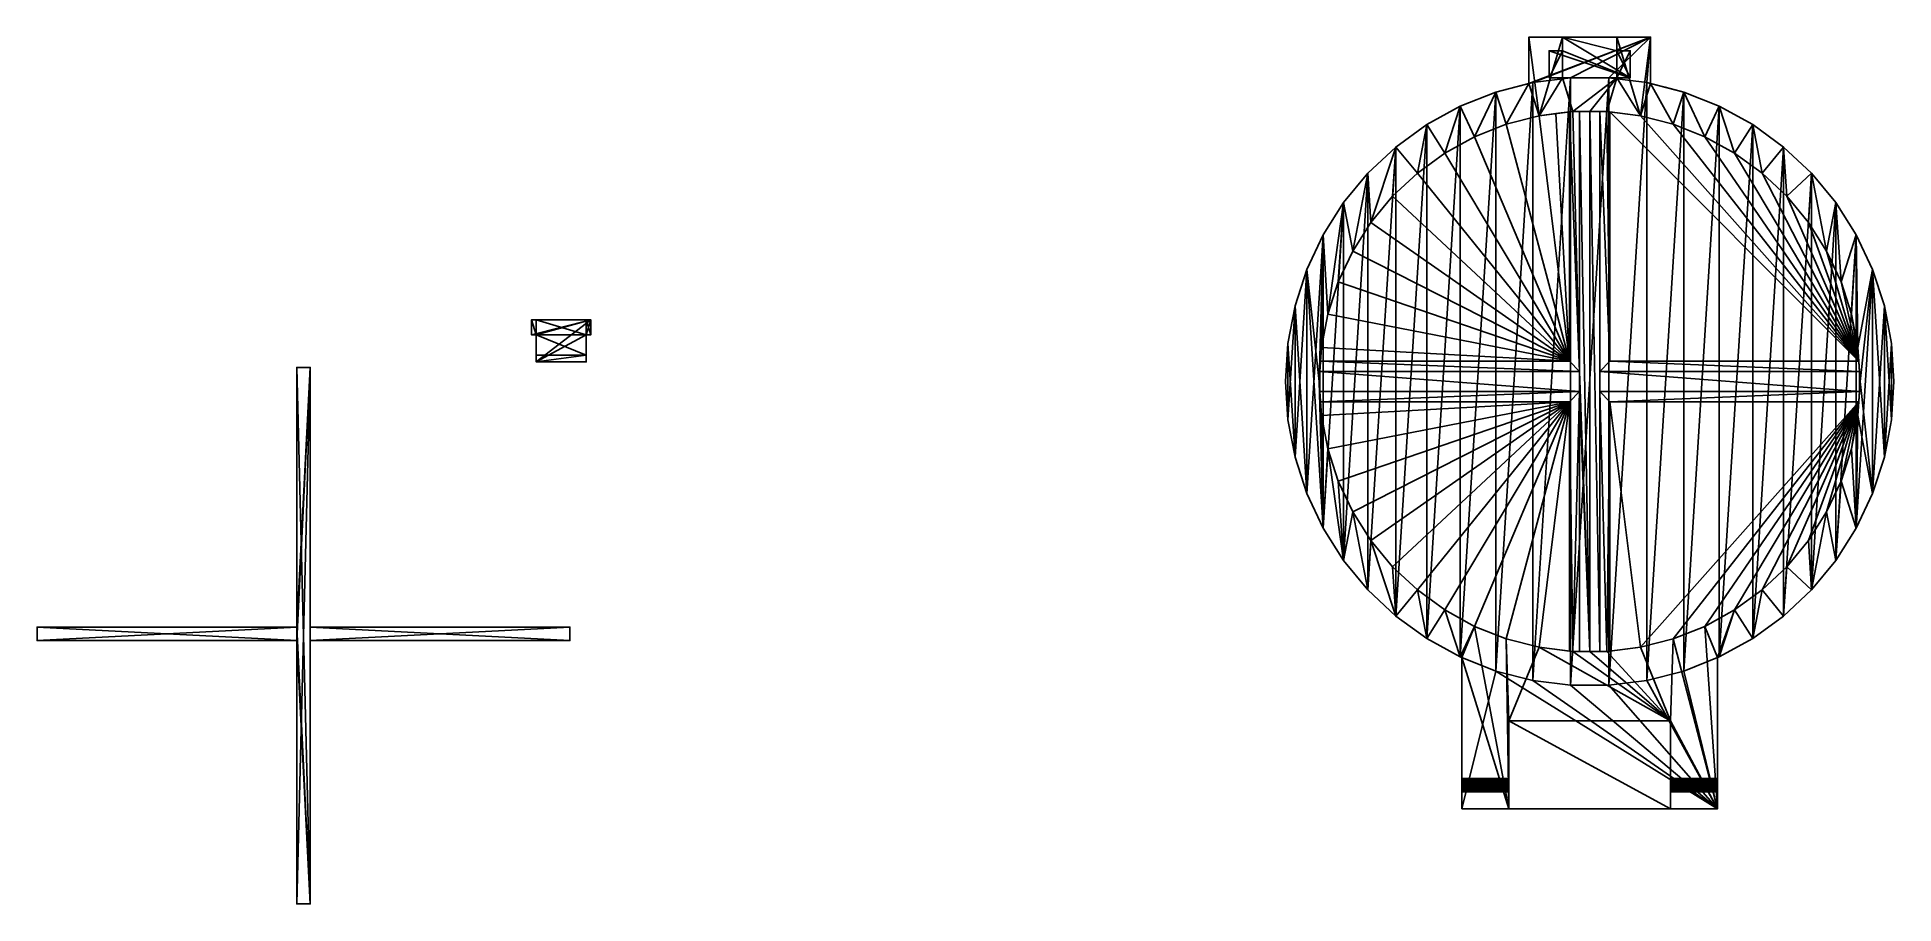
# Model space of a CAD drawing. Header units: millimetres. Extents: x -97 to 177, y -55 to 460.
# Drawn here: x -97.4 to 177.3, y -54.6 to 73.5 of the extents above.
import ezdxf

# ---------------------------------------------------------------- set-up
doc = ezdxf.new("R2010")
doc.units = ezdxf.units.MM
doc.header["$LTSCALE"] = 25.4
doc.layers.get('0').update_dxf_attribs({"true_color": 0xffffff})

msp = doc.modelspace()

# ---------------------------------------------------------------- linework, layer by layer
at = {"color": 0}
for p, q in [((128.33, 73.54, 48.53), (123.33, 73.54, 48.53)), ((123.33, 73.54, 48.53), (123.33, 66.69, 48.53)), ((141.33, 73.54, 42.53), (123.33, 73.54, 42.53)), ((123.33, 73.54, 42.53), (123.33, 73.54, 48.53)), ((128.33, 73.54, 48.53), (123.33, 73.54, 48.53)), ((123.33, 66.69, 42.53), (123.33, 73.54, 42.53)), ((123.33, 73.54, 48.53), (123.33, 66.69, 48.53)), ((123.33, 73.54, 42.53), (123.33, 73.54, 48.53)), ((123.33, 66.69, 42.53), (123.33, 73.54, 42.53)), ((141.33, 73.54, 42.53), (123.33, 73.54, 42.53)), ((128.33, 71.54, 44.53), (126.33, 71.54, 44.53)), ((126.33, 71.54, 44.53), (126.33, 67.54, 44.53)), ((126.33, 71.54, 47.03), (126.33, 71.54, 44.53)), ((128.33, 71.54, 44.53), (126.33, 71.54, 44.53)), ((128.33, 71.54, 47.03), (126.33, 71.54, 47.03)), ((126.33, 67.54, 47.03), (126.33, 71.54, 47.03)), ((128.33, 71.54, 47.03), (126.33, 71.54, 47.03)), ((126.33, 71.54, 44.53), (126.33, 67.54, 44.53)), ((126.33, 71.54, 47.03), (126.33, 71.54, 44.53)), ((126.33, 67.54, 47.03), (126.33, 71.54, 47.03)), ((128.33, 67.54, 48.53), (128.33, 73.54, 48.53)), ((128.33, 73.54, 44.53), (128.33, 73.54, 48.53)), ((128.33, 73.54, 44.53), (136.33, 73.54, 44.53)), ((128.33, 73.54, 44.53), (136.33, 73.54, 44.53)), ((128.33, 71.54, 44.53), (128.33, 73.54, 44.53)), ((128.33, 71.54, 44.53), (128.33, 73.54, 44.53)), ((128.33, 73.54, 44.53), (128.33, 73.54, 48.53)), ((128.33, 67.54, 48.53), (128.33, 73.54, 48.53)), ((128.33, 71.54, 47.03), (128.33, 71.54, 44.53)), ((128.33, 67.54, 47.03), (128.33, 71.54, 47.03)), ((128.33, 67.54, 47.03), (128.33, 71.54, 47.03)), ((128.33, 71.54, 47.03), (128.33, 71.54, 44.53)), ((141.33, 73.54, 48.53), (136.33, 73.54, 48.53)), ((136.33, 73.54, 48.53), (136.33, 67.54, 48.53)), ((136.33, 73.54, 44.53), (136.33, 73.54, 48.53)), ((141.33, 73.54, 48.53), (136.33, 73.54, 48.53)), ((136.33, 73.54, 44.53), (136.33, 71.54, 44.53)), ((136.33, 73.54, 44.53), (136.33, 71.54, 44.53)), ((136.33, 73.54, 48.53), (136.33, 67.54, 48.53)), ((136.33, 73.54, 44.53), (136.33, 73.54, 48.53)), ((138.33, 71.54, 44.53), (136.33, 71.54, 44.53)), ((136.33, 71.54, 47.03), (136.33, 67.54, 47.03)), ((138.33, 71.54, 47.03), (136.33, 71.54, 47.03)), ((136.33, 71.54, 44.53), (136.33, 71.54, 47.03)), ((138.33, 71.54, 44.53), (136.33, 71.54, 44.53)), ((138.33, 71.54, 47.03), (136.33, 71.54, 47.03)), ((136.33, 71.54, 44.53), (136.33, 71.54, 47.03)), ((136.33, 71.54, 47.03), (136.33, 67.54, 47.03)), ((138.33, 67.54, 44.53), (138.33, 71.54, 44.53)), ((138.33, 71.54, 47.03), (138.33, 67.54, 47.03)), ((138.33, 71.54, 44.53), (138.33, 71.54, 47.03)), ((138.33, 67.54, 44.53), (138.33, 71.54, 44.53)), ((138.33, 71.54, 47.03), (138.33, 67.54, 47.03)), ((138.33, 71.54, 44.53), (138.33, 71.54, 47.03)), ((141.33, 66.69, 48.53), (141.33, 73.54, 48.53)), ((141.33, 73.54, 48.53), (141.33, 73.54, 42.53)), ((141.33, 66.69, 42.53), (141.33, 73.54, 42.53)), ((141.33, 73.54, 48.53), (141.33, 73.54, 42.53)), ((141.33, 66.69, 48.53), (141.33, 73.54, 48.53)), ((141.33, 66.69, 42.53), (141.33, 73.54, 42.53)), ((118.42, 65.43), (123.9, 66.83)), ((118.42, 65.43), (123.9, 66.83)), ((123.33, 66.69, 48.53), (118.42, 65.43, 48.53)), ((123.33, 66.69, 48.53), (118.42, 65.43, 48.53)), ((123.9, 66.83, 42.53), (123.33, 66.69, 42.53)), ((123.33, 66.69, 42.53), (123.9, 66.83, 24.26)), ((123.33, 66.69, 42.53), (123.9, 66.83, 24.26)), ((123.9, 66.83, 42.53), (123.33, 66.69, 42.53)), ((123.33, 66.69, 42.53), (123.33, 66.69, 48.53)), ((123.33, 66.69, 42.53), (123.33, 66.69, 48.53)), ((123.9, 66.83), (129.51, 67.54)), ((129.51, 67.54, 42.53), (123.9, 66.83, 42.53)), ((129.51, 67.54, 42.53), (123.9, 66.83, 42.53)), ((123.9, 66.83), (129.51, 67.54)), ((123.9, 66.83), (123.9, 66.83, 24.26)), ((123.9, 66.83, 24.26), (123.9, 66.83, 42.53)), ((123.9, 66.83), (123.9, 66.83, 24.26)), ((123.9, 66.83, 24.26), (123.9, 66.83, 42.53)), ((138.33, 67.54, 44.53), (126.33, 67.54, 44.53)), ((126.33, 67.54, 44.53), (126.33, 67.54, 47.03)), ((126.33, 67.54, 47.03), (128.33, 67.54, 47.03)), ((138.33, 67.54, 44.53), (126.33, 67.54, 44.53)), ((126.33, 67.54, 47.03), (128.33, 67.54, 47.03)), ((126.33, 67.54, 44.53), (126.33, 67.54, 47.03)), ((136.33, 67.54, 48.53), (128.33, 67.54, 48.53)), ((128.33, 67.54, 47.03), (128.33, 67.54, 48.53)), ((136.33, 67.54, 48.53), (128.33, 67.54, 48.53)), ((128.33, 67.54, 47.03), (128.33, 67.54, 48.53)), ((129.51, 67.54), (135.16, 67.54)), ((129.51, 67.54, 42.53), (135.16, 67.54, 42.53)), ((129.51, 67.54), (135.16, 67.54)), ((129.51, 67.54), (129.51, 67.54, 42.53)), ((129.51, 67.54, 42.53), (135.16, 67.54, 42.53)), ((129.51, 67.54), (129.51, 67.54, 42.53)), ((135.16, 67.54), (140.76, 66.83)), ((135.16, 67.54, 42.53), (135.16, 67.54)), ((135.16, 67.54, 42.53), (135.16, 67.54)), ((140.76, 66.83, 42.53), (135.16, 67.54, 42.53)), ((135.16, 67.54), (140.76, 66.83)), ((140.76, 66.83, 42.53), (135.16, 67.54, 42.53)), ((136.33, 67.54, 48.53), (136.33, 67.54, 47.03)), ((136.33, 67.54, 47.03), (138.33, 67.54, 47.03)), ((136.33, 67.54, 47.03), (138.33, 67.54, 47.03)), ((136.33, 67.54, 48.53), (136.33, 67.54, 47.03)), ((138.33, 67.54, 47.03), (138.33, 67.54, 44.53)), ((138.33, 67.54, 47.03), (138.33, 67.54, 44.53)), ((140.76, 66.83), (146.24, 65.43)), ((140.76, 66.83, 42.53), (140.76, 66.83)), ((141.33, 66.69, 42.53), (140.76, 66.83, 42.53)), ((140.76, 66.83), (146.24, 65.43)), ((140.76, 66.83, 42.53), (140.76, 66.83)), ((143.5, 66.13, 24.26), (140.76, 66.83, 42.53)), ((143.5, 66.13, 24.26), (140.76, 66.83, 42.53)), ((141.33, 66.69, 42.53), (140.76, 66.83, 42.53)), ((146.24, 65.43, 48.53), (141.33, 66.69, 48.53)), ((141.33, 66.69, 48.53), (141.33, 66.69, 42.53)), ((146.24, 65.43, 48.53), (141.33, 66.69, 48.53)), ((141.33, 66.69, 42.53), (143.5, 66.13, 24.26)), ((141.33, 66.69, 48.53), (141.33, 66.69, 42.53)), ((141.33, 66.69, 42.53), (143.5, 66.13, 24.26)), ((113.17, 63.35, 48.53), (108.22, 60.62, 48.53)), ((108.22, 60.62), (113.17, 63.35)), ((108.22, 60.62), (113.17, 63.35)), ((113.17, 63.35, 48.53), (108.22, 60.62, 48.53)), ((118.42, 65.43, 48.53), (113.17, 63.35, 48.53)), ((113.17, 63.35), (118.42, 65.43)), ((113.17, 63.35), (118.42, 65.43)), ((118.42, 65.43, 48.53), (113.17, 63.35, 48.53)), ((113.17, 63.35), (113.17, 63.35, 48.53)), ((113.17, 63.35), (113.17, 63.35, 48.53)), ((118.42, 65.43, 48.53), (118.42, 65.43)), ((118.42, 65.43, 48.53), (118.42, 65.43)), ((151.49, 63.35, 48.53), (146.24, 65.43, 48.53)), ((146.24, 65.43), (151.49, 63.35)), ((146.24, 65.43), (151.49, 63.35)), ((146.24, 65.43), (146.24, 65.43, 48.53)), ((151.49, 63.35, 48.53), (146.24, 65.43, 48.53)), ((146.24, 65.43), (146.24, 65.43, 48.53)), ((156.44, 60.62, 48.53), (151.49, 63.35, 48.53)), ((151.49, 63.35), (156.44, 60.62)), ((151.49, 63.35, 48.53), (151.49, 63.35)), ((151.49, 63.35), (156.44, 60.62)), ((151.49, 63.35, 48.53), (151.49, 63.35)), ((156.44, 60.62, 48.53), (151.49, 63.35, 48.53)), ((108.22, 60.62, 48.53), (103.65, 57.3, 48.53)), ((103.65, 57.3), (108.22, 60.62)), ((103.65, 57.3), (108.22, 60.62)), ((108.22, 60.62, 48.53), (103.65, 57.3, 48.53)), ((108.22, 60.62, 48.53), (108.22, 60.62)), ((108.22, 60.62, 48.53), (108.22, 60.62)), ((115.3, 58.82, 48.53), (119.97, 60.67, 48.53)), ((119.97, 60.67, 13.53), (115.3, 58.82, 13.53)), ((115.3, 58.82, 48.53), (119.97, 60.67, 48.53)), ((119.97, 60.67, 13.53), (115.3, 58.82, 13.53)), ((119.97, 60.67, 48.53), (124.84, 61.92, 48.53)), ((119.97, 60.67, 48.53), (124.84, 61.92, 48.53)), ((124.84, 61.92, 13.53), (119.97, 60.67, 13.53)), ((124.84, 61.92, 13.53), (119.97, 60.67, 13.53)), ((119.97, 60.67, 48.53), (119.97, 60.67, 13.53)), ((119.97, 60.67, 48.53), (119.97, 60.67, 13.53)), ((129.82, 62.55, 48.53), (124.84, 61.92, 48.53)), ((129.82, 62.55, 48.53), (124.84, 61.92, 48.53)), ((129.33, 62.49, 15.03), (124.84, 61.92, 13.53)), ((129.33, 62.49, 15.03), (124.84, 61.92, 13.53)), ((124.84, 61.92, 13.53), (127.33, 62.24, 13.53)), ((124.84, 61.92, 13.53), (127.33, 62.24, 13.53)), ((124.84, 61.92, 48.53), (124.84, 61.92, 13.53)), ((124.84, 61.92, 48.53), (124.84, 61.92, 13.53)), ((127.33, 62.24, 13.53), (129.33, 62.49, 13.53)), ((129.33, 62.49, 15.03), (127.33, 62.24, 13.53)), ((127.33, 62.24, 13.53), (129.33, 62.49, 13.53)), ((129.33, 62.49, 15.03), (127.33, 62.24, 13.53)), ((129.33, 62.49, 15.03), (129.82, 62.55, 15.03)), ((129.33, 62.49, 15.03), (129.82, 62.55, 15.03)), ((129.33, 25.63, 13.53), (129.33, 62.49, 13.53)), ((129.33, 62.49, 15.03), (129.33, 25.63, 15.03)), ((129.33, 62.49, 13.53), (129.33, 62.49, 15.03)), ((129.33, 62.49, 15.03), (129.33, 25.63, 15.03)), ((129.33, 25.63, 13.53), (129.33, 62.49, 13.53)), ((129.33, 62.49, 13.53), (129.33, 62.49, 15.03)), ((129.82, 62.55, 48.53), (132.33, 62.55, 48.53)), ((129.82, 62.55, 15.03), (130.83, 62.53, 15.03)), ((129.82, 62.55, 15.03), (129.82, 62.55, 48.53)), ((129.82, 62.55, 48.53), (132.33, 62.55, 48.53)), ((129.82, 62.55, 15.03), (129.82, 62.55, 48.53)), ((129.82, 62.55, 15.03), (130.83, 62.53, 15.03)), ((130.83, 24.13, 15.03), (130.83, 62.53, 15.03)), ((130.83, 62.53, 13.53), (130.83, 24.13, 13.53)), ((130.83, 62.53, 15.03), (130.83, 62.53, 13.53)), ((130.83, 24.13, 15.03), (130.83, 62.53, 15.03)), ((132.33, 62.53, 13.53), (130.83, 62.53, 13.53)), ((130.83, 62.53, 13.53), (130.83, 24.13, 13.53)), ((130.83, 62.53, 15.03), (130.83, 62.53, 13.53)), ((132.33, 62.53, 13.53), (130.83, 62.53, 13.53)), ((132.33, 62.55, 48.53), (134.84, 62.55, 48.53)), ((132.33, 62.55, 48.53), (132.33, 62.53, 13.53)), ((132.33, 62.55, 48.53), (134.84, 62.55, 48.53)), ((132.33, 62.55, 48.53), (132.33, 62.53, 13.53)), ((133.83, 62.53, 13.53), (132.33, 62.53, 13.53)), ((133.83, 62.53, 13.53), (132.33, 62.53, 13.53)), ((133.83, 62.53, 15.03), (134.84, 62.55, 15.03)), ((133.83, 62.53, 15.03), (134.84, 62.55, 15.03)), ((133.83, 62.53, 15.03), (133.83, 24.13, 15.03)), ((133.83, 24.13, 13.53), (133.83, 62.53, 13.53)), ((133.83, 62.53, 15.03), (133.83, 24.13, 15.03)), ((133.83, 62.53, 15.03), (133.83, 62.53, 13.53)), ((133.83, 24.13, 13.53), (133.83, 62.53, 13.53)), ((133.83, 62.53, 15.03), (133.83, 62.53, 13.53)), ((134.84, 62.55, 48.53), (139.83, 61.92, 48.53)), ((134.84, 62.55, 15.03), (135.33, 62.49, 15.03)), ((134.84, 62.55, 48.53), (139.83, 61.92, 48.53)), ((134.84, 62.55, 48.53), (134.84, 62.55, 15.03)), ((134.84, 62.55, 15.03), (135.33, 62.49, 15.03)), ((134.84, 62.55, 48.53), (134.84, 62.55, 15.03)), ((135.33, 25.63, 15.03), (135.33, 62.49, 15.03)), ((135.33, 62.49, 15.03), (135.33, 62.49, 13.53)), ((135.33, 62.49, 13.53), (139.83, 61.92, 13.53)), ((135.33, 62.49, 13.53), (135.33, 25.63, 13.53)), ((135.33, 62.49, 15.03), (135.33, 62.49, 13.53)), ((135.33, 25.63, 15.03), (135.33, 62.49, 15.03)), ((135.33, 62.49, 13.53), (139.83, 61.92, 13.53)), ((135.33, 62.49, 13.53), (135.33, 25.63, 13.53)), ((139.83, 61.92, 48.53), (144.69, 60.67, 48.53)), ((139.83, 61.92, 13.53), (139.83, 61.92, 48.53)), ((144.69, 60.67, 13.53), (139.83, 61.92, 13.53)), ((139.83, 61.92, 48.53), (144.69, 60.67, 48.53)), ((139.83, 61.92, 13.53), (139.83, 61.92, 48.53)), ((144.69, 60.67, 13.53), (139.83, 61.92, 13.53)), ((144.69, 60.67, 48.53), (149.36, 58.82, 48.53)), ((144.69, 60.67, 13.53), (144.69, 60.67, 48.53)), ((144.69, 60.67, 13.53), (144.69, 60.67, 48.53)), ((149.36, 58.82, 13.53), (144.69, 60.67, 13.53)), ((144.69, 60.67, 48.53), (149.36, 58.82, 48.53)), ((149.36, 58.82, 13.53), (144.69, 60.67, 13.53)), ((161.02, 57.3, 48.53), (156.44, 60.62, 48.53)), ((156.44, 60.62), (161.02, 57.3)), ((156.44, 60.62), (156.44, 60.62, 48.53)), ((161.02, 57.3, 48.53), (156.44, 60.62, 48.53)), ((156.44, 60.62), (161.02, 57.3)), ((156.44, 60.62), (156.44, 60.62, 48.53)), ((110.9, 56.4, 48.53), (115.3, 58.82, 48.53)), ((115.3, 58.82, 13.53), (110.9, 56.4, 13.53)), ((110.9, 56.4, 48.53), (115.3, 58.82, 48.53)), ((115.3, 58.82, 13.53), (110.9, 56.4, 13.53)), ((115.3, 58.82, 48.53), (115.3, 58.82, 13.53)), ((115.3, 58.82, 48.53), (115.3, 58.82, 13.53)), ((149.36, 58.82, 48.53), (153.76, 56.4, 48.53)), ((149.36, 58.82, 13.53), (149.36, 58.82, 48.53)), ((149.36, 58.82, 13.53), (149.36, 58.82, 48.53)), ((153.76, 56.4, 13.53), (149.36, 58.82, 13.53)), ((149.36, 58.82, 48.53), (153.76, 56.4, 48.53)), ((153.76, 56.4, 13.53), (149.36, 58.82, 13.53)), ((103.65, 57.3, 48.53), (99.53, 53.43, 48.53)), ((99.53, 53.43), (103.65, 57.3)), ((99.53, 53.43), (103.65, 57.3)), ((103.65, 57.3, 48.53), (99.53, 53.43, 48.53)), ((103.65, 57.3, 48.53), (103.65, 57.3)), ((103.65, 57.3, 48.53), (103.65, 57.3)), ((106.83, 53.45, 48.53), (110.9, 56.4, 48.53)), ((110.9, 56.4, 13.53), (106.83, 53.45, 13.53)), ((106.83, 53.45, 48.53), (110.9, 56.4, 48.53)), ((110.9, 56.4, 13.53), (106.83, 53.45, 13.53)), ((110.9, 56.4, 13.53), (110.9, 56.4, 48.53)), ((110.9, 56.4, 13.53), (110.9, 56.4, 48.53)), ((153.76, 56.4, 48.53), (157.83, 53.45, 48.53)), ((153.76, 56.4, 48.53), (153.76, 56.4, 13.53)), ((157.83, 53.45, 13.53), (153.76, 56.4, 13.53)), ((153.76, 56.4, 48.53), (157.83, 53.45, 48.53)), ((153.76, 56.4, 48.53), (153.76, 56.4, 13.53)), ((157.83, 53.45, 13.53), (153.76, 56.4, 13.53)), ((165.14, 53.43, 48.53), (161.02, 57.3, 48.53)), ((161.02, 57.3), (165.14, 53.43)), ((161.02, 57.3, 48.53), (161.02, 57.3)), ((161.02, 57.3), (165.14, 53.43)), ((161.02, 57.3, 48.53), (161.02, 57.3)), ((165.14, 53.43, 48.53), (161.02, 57.3, 48.53)), ((99.53, 53.43, 48.53), (95.93, 49.08, 48.53)), ((99.53, 53.43, 48.53), (95.93, 49.08, 48.53)), ((95.93, 49.08), (99.53, 53.43)), ((95.93, 49.08), (99.53, 53.43)), ((99.53, 53.43, 48.53), (99.53, 53.43)), ((99.53, 53.43, 48.53), (99.53, 53.43)), ((103.17, 50.01, 48.53), (106.83, 53.45, 48.53)), ((106.83, 53.45, 13.53), (103.17, 50.01, 13.53)), ((103.17, 50.01, 48.53), (106.83, 53.45, 48.53)), ((106.83, 53.45, 13.53), (103.17, 50.01, 13.53)), ((106.83, 53.45, 48.53), (106.83, 53.45, 13.53)), ((106.83, 53.45, 48.53), (106.83, 53.45, 13.53)), ((157.83, 53.45, 48.53), (161.49, 50.01, 48.53)), ((157.83, 53.45, 48.53), (157.83, 53.45, 13.53)), ((161.49, 50.01, 13.53), (157.83, 53.45, 13.53)), ((157.83, 53.45, 48.53), (161.49, 50.01, 48.53)), ((157.83, 53.45, 48.53), (157.83, 53.45, 13.53)), ((161.49, 50.01, 13.53), (157.83, 53.45, 13.53)), ((168.74, 49.08, 48.53), (165.14, 53.43, 48.53)), ((165.14, 53.43), (168.74, 49.08)), ((165.14, 53.43), (165.14, 53.43, 48.53)), ((168.74, 49.08, 48.53), (165.14, 53.43, 48.53)), ((165.14, 53.43), (168.74, 49.08)), ((165.14, 53.43), (165.14, 53.43, 48.53)), ((99.97, 46.14, 48.53), (103.17, 50.01, 48.53)), ((103.17, 50.01, 13.53), (99.97, 46.14, 13.53)), ((99.97, 46.14, 48.53), (103.17, 50.01, 48.53)), ((103.17, 50.01, 13.53), (99.97, 46.14, 13.53)), ((103.17, 50.01, 13.53), (103.17, 50.01, 48.53)), ((103.17, 50.01, 13.53), (103.17, 50.01, 48.53)), ((161.49, 50.01, 48.53), (164.69, 46.14, 48.53)), ((161.49, 50.01, 13.53), (161.49, 50.01, 48.53)), ((164.69, 46.14, 13.53), (161.49, 50.01, 13.53)), ((161.49, 50.01, 48.53), (164.69, 46.14, 48.53)), ((161.49, 50.01, 13.53), (161.49, 50.01, 48.53)), ((164.69, 46.14, 13.53), (161.49, 50.01, 13.53)), ((95.93, 49.08, 48.53), (92.9, 44.31, 48.53)), ((95.93, 49.08, 48.53), (92.9, 44.31, 48.53)), ((92.9, 44.31), (95.93, 49.08)), ((92.9, 44.31), (95.93, 49.08)), ((95.93, 49.08, 48.53), (95.93, 49.08)), ((95.93, 49.08, 48.53), (95.93, 49.08)), ((171.77, 44.31, 48.53), (168.74, 49.08, 48.53)), ((168.74, 49.08), (171.77, 44.31)), ((168.74, 49.08, 48.53), (168.74, 49.08)), ((168.74, 49.08), (171.77, 44.31)), ((168.74, 49.08, 48.53), (168.74, 49.08)), ((171.77, 44.31, 48.53), (168.74, 49.08, 48.53)), ((92.9, 44.31, 48.53), (90.49, 39.19, 48.53)), ((90.49, 39.19), (92.9, 44.31)), ((92.9, 44.31, 48.53), (90.49, 39.19, 48.53)), ((90.49, 39.19), (92.9, 44.31)), ((92.9, 44.31), (92.9, 44.31, 48.53)), ((92.9, 44.31), (92.9, 44.31, 48.53)), ((97.28, 41.9, 48.53), (99.97, 46.14, 48.53)), ((97.28, 41.9, 13.53), (99.97, 46.14, 13.53)), ((97.28, 41.9, 48.53), (99.97, 46.14, 48.53)), ((97.28, 41.9, 13.53), (99.97, 46.14, 13.53)), ((99.97, 46.14, 13.53), (99.97, 46.14, 48.53)), ((99.97, 46.14, 13.53), (99.97, 46.14, 48.53)), ((164.69, 46.14, 48.53), (167.38, 41.9, 48.53)), ((164.69, 46.14, 13.53), (164.69, 46.14, 48.53)), ((167.38, 41.9, 13.53), (164.69, 46.14, 13.53)), ((164.69, 46.14, 48.53), (167.38, 41.9, 48.53)), ((164.69, 46.14, 13.53), (164.69, 46.14, 48.53)), ((167.38, 41.9, 13.53), (164.69, 46.14, 13.53)), ((174.17, 39.19, 48.53), (171.77, 44.31, 48.53)), ((171.77, 44.31), (174.17, 39.19)), ((171.77, 44.31), (171.77, 44.31, 48.53)), ((174.17, 39.19, 48.53), (171.77, 44.31, 48.53)), ((171.77, 44.31), (174.17, 39.19)), ((171.77, 44.31), (171.77, 44.31, 48.53)), ((95.14, 37.35, 48.53), (97.28, 41.9, 48.53)), ((97.28, 41.9, 13.53), (95.14, 37.35, 13.53)), ((95.14, 37.35, 48.53), (97.28, 41.9, 48.53)), ((97.28, 41.9, 13.53), (95.14, 37.35, 13.53)), ((97.28, 41.9, 48.53), (97.28, 41.9, 13.53)), ((97.28, 41.9, 48.53), (97.28, 41.9, 13.53)), ((167.38, 41.9, 48.53), (169.52, 37.35, 48.53)), ((167.38, 41.9, 13.53), (169.52, 37.35, 13.53)), ((167.38, 41.9, 48.53), (169.52, 37.35, 48.53)), ((167.38, 41.9, 48.53), (167.38, 41.9, 13.53)), ((167.38, 41.9, 48.53), (167.38, 41.9, 13.53)), ((167.38, 41.9, 13.53), (169.52, 37.35, 13.53)), ((90.49, 39.19, 48.53), (88.74, 33.82, 48.53)), ((90.49, 39.19, 48.53), (88.74, 33.82, 48.53)), ((88.74, 33.82), (90.49, 39.19)), ((88.74, 33.82), (90.49, 39.19)), ((90.49, 39.19), (90.49, 39.19, 48.53)), ((90.49, 39.19), (90.49, 39.19, 48.53)), ((175.92, 33.82, 48.53), (174.17, 39.19, 48.53)), ((174.17, 39.19), (175.92, 33.82)), ((174.17, 39.19, 48.53), (174.17, 39.19)), ((174.17, 39.19), (175.92, 33.82)), ((174.17, 39.19, 48.53), (174.17, 39.19)), ((175.92, 33.82, 48.53), (174.17, 39.19, 48.53)), ((93.59, 32.58, 48.53), (95.14, 37.35, 48.53)), ((93.59, 32.58, 13.53), (95.14, 37.35, 13.53)), ((93.59, 32.58, 48.53), (95.14, 37.35, 48.53)), ((93.59, 32.58, 13.53), (95.14, 37.35, 13.53)), ((95.14, 37.35, 13.53), (95.14, 37.35, 48.53)), ((95.14, 37.35, 13.53), (95.14, 37.35, 48.53)), ((169.52, 37.35, 48.53), (171.07, 32.58, 48.53)), ((169.52, 37.35, 13.53), (169.52, 37.35, 48.53)), ((171.07, 32.58, 13.53), (169.52, 37.35, 13.53)), ((169.52, 37.35, 48.53), (171.07, 32.58, 48.53)), ((169.52, 37.35, 13.53), (169.52, 37.35, 48.53)), ((171.07, 32.58, 13.53), (169.52, 37.35, 13.53)), ((88.74, 33.82, 48.53), (87.69, 28.27, 48.53)), ((88.74, 33.82, 48.53), (87.69, 28.27, 48.53)), ((87.69, 28.27), (88.74, 33.82)), ((87.69, 28.27), (88.74, 33.82)), ((88.74, 33.82), (88.74, 33.82, 48.53)), ((88.74, 33.82), (88.74, 33.82, 48.53)), ((176.98, 28.27, 48.53), (175.92, 33.82, 48.53)), ((175.92, 33.82), (176.98, 28.27)), ((175.92, 33.82), (175.92, 33.82, 48.53)), ((176.98, 28.27, 48.53), (175.92, 33.82, 48.53)), ((175.92, 33.82), (176.98, 28.27)), ((175.92, 33.82), (175.92, 33.82, 48.53)), ((-15.43, 31.74), (-24.23, 31.74)), ((-24.23, 31.74), (-24.23, 31.74, 2)), ((-24.23, 31.74, 2), (-23.53, 31.74, 2)), ((-24.23, 31.74, 2), (-23.53, 31.74, 2)), ((-24.23, 31.74, 2), (-24.23, 29.54, 2)), ((-15.43, 31.74), (-24.23, 31.74)), ((-24.23, 31.74), (-24.23, 29.54)), ((-24.23, 31.74), (-24.23, 31.74, 2)), ((-24.23, 31.74), (-24.23, 29.54)), ((-24.23, 31.74, 2), (-24.23, 29.54, 2)), ((-23.53, 31.74, 2), (-23.53, 31.74, 6)), ((-23.53, 31.74, 6), (-16.13, 31.74, 6)), ((-23.53, 29.54, 2), (-23.53, 31.74, 2)), ((-23.53, 29.54, 2), (-23.53, 31.74, 2)), ((-23.53, 29.54, 6), (-23.53, 31.74, 6)), ((-23.53, 31.74, 2), (-23.53, 31.74, 6)), ((-23.53, 31.74, 6), (-16.13, 31.74, 6)), ((-23.53, 29.54, 6), (-23.53, 31.74, 6)), ((-16.13, 31.74, 2), (-16.13, 31.74, 6)), ((-16.13, 31.74, 2), (-15.43, 31.74, 2)), ((-16.13, 29.54, 6), (-16.13, 31.74, 6)), ((-16.13, 31.74, 2), (-15.43, 31.74, 2)), ((-16.13, 29.54, 2), (-16.13, 31.74, 2)), ((-16.13, 29.54, 2), (-16.13, 31.74, 2)), ((-16.13, 31.74, 2), (-16.13, 31.74, 6)), ((-16.13, 29.54, 6), (-16.13, 31.74, 6)), ((-15.43, 31.74, 2), (-15.43, 31.74)), ((-15.43, 31.74, 2), (-15.43, 31.74)), ((-15.43, 31.74, 2), (-15.43, 29.54, 2)), ((-15.43, 31.74), (-15.43, 29.54)), ((-15.43, 31.74), (-15.43, 29.54)), ((-15.43, 31.74, 2), (-15.43, 29.54, 2)), ((92.65, 27.64, 48.53), (93.59, 32.58, 48.53)), ((93.59, 32.58, 13.53), (92.65, 27.64, 13.53)), ((93.59, 32.58, 13.53), (92.65, 27.64, 13.53)), ((92.65, 27.64, 48.53), (93.59, 32.58, 48.53)), ((93.59, 32.58, 48.53), (93.59, 32.58, 13.53)), ((93.59, 32.58, 48.53), (93.59, 32.58, 13.53)), ((171.07, 32.58, 48.53), (172.01, 27.64, 48.53)), ((171.07, 32.58, 13.53), (172.01, 27.64, 13.53)), ((171.07, 32.58, 48.53), (172.01, 27.64, 48.53)), ((171.07, 32.58, 48.53), (171.07, 32.58, 13.53)), ((171.07, 32.58, 48.53), (171.07, 32.58, 13.53)), ((171.07, 32.58, 13.53), (172.01, 27.64, 13.53)), ((-23.53, 29.54), (-24.23, 29.54)), ((-24.23, 29.54, 2), (-23.53, 29.54, 2)), ((-24.23, 29.54), (-24.23, 29.54, 2)), ((-24.23, 29.54, 2), (-23.53, 29.54, 2)), ((-23.53, 29.54), (-24.23, 29.54)), ((-24.23, 29.54), (-24.23, 29.54, 2)), ((-23.53, 29.54), (-23.53, 29.54, 2)), ((-23.53, 29.54, 2), (-23.53, 26.54, 2)), ((-16.13, 29.54, 2), (-23.53, 29.54, 2)), ((-23.53, 29.54), (-23.53, 25.54)), ((-16.13, 29.54, 2), (-23.53, 29.54, 2)), ((-16.13, 29.54, 6), (-23.53, 29.54, 6)), ((-23.53, 29.54, 2), (-23.53, 29.54, 6)), ((-23.53, 29.54, 2), (-23.53, 29.54, 6)), ((-16.13, 29.54, 6), (-23.53, 29.54, 6)), ((-23.53, 29.54), (-23.53, 29.54, 2)), ((-23.53, 29.54), (-23.53, 25.54)), ((-23.53, 29.54, 2), (-23.53, 26.54, 2)), ((-16.13, 29.54, 2), (-16.13, 26.54, 2)), ((-15.43, 29.54), (-16.13, 29.54)), ((-16.13, 29.54), (-16.13, 25.54)), ((-16.13, 29.54, 2), (-16.13, 29.54, 6)), ((-16.13, 29.54), (-16.13, 29.54, 2)), ((-16.13, 29.54, 2), (-16.13, 26.54, 2)), ((-16.13, 29.54), (-16.13, 25.54)), ((-16.13, 29.54, 2), (-15.43, 29.54, 2)), ((-16.13, 29.54), (-16.13, 29.54, 2)), ((-15.43, 29.54), (-16.13, 29.54)), ((-16.13, 29.54, 2), (-15.43, 29.54, 2)), ((-16.13, 29.54, 2), (-16.13, 29.54, 6)), ((-15.43, 29.54, 2), (-15.43, 29.54)), ((-15.43, 29.54, 2), (-15.43, 29.54)), ((87.69, 28.27, 48.53), (87.33, 22.63, 48.53)), ((87.69, 28.27, 48.53), (87.33, 22.63, 48.53)), ((87.69, 28.27), (87.33, 22.63)), ((87.69, 28.27), (87.33, 22.63)), ((87.69, 28.27, 48.53), (87.69, 28.27)), ((87.69, 28.27, 48.53), (87.69, 28.27)), ((92.42, 24.13, 48.53), (92.65, 27.64, 48.53)), ((92.42, 24.13, 48.53), (92.65, 27.64, 48.53)), ((92.65, 27.64, 13.53), (92.52, 25.63, 13.53)), ((92.65, 27.64, 13.53), (92.52, 25.63, 13.53)), ((92.65, 27.64, 48.53), (92.65, 27.64, 13.53)), ((92.65, 27.64, 48.53), (92.65, 27.64, 13.53)), ((172.01, 27.64, 48.53), (172.33, 22.63, 48.53)), ((172.01, 27.64, 48.53), (172.01, 27.64, 13.53)), ((172.01, 27.64, 13.53), (172.14, 25.63, 13.53)), ((172.01, 27.64, 48.53), (172.33, 22.63, 48.53)), ((172.01, 27.64, 48.53), (172.01, 27.64, 13.53)), ((172.01, 27.64, 13.53), (172.14, 25.63, 13.53)), ((177.33, 22.63, 48.53), (176.98, 28.27, 48.53)), ((176.98, 28.27), (177.33, 22.63)), ((176.98, 28.27), (176.98, 28.27, 48.53)), ((176.98, 28.27), (176.98, 28.27, 48.53)), ((177.33, 22.63, 48.53), (176.98, 28.27, 48.53)), ((176.98, 28.27), (177.33, 22.63)), ((-16.13, 26.54, 2), (-23.53, 26.54, 2)), ((-16.13, 26.54, 2.5), (-23.53, 26.54, 2.5)), ((-23.53, 26.54, 2.5), (-23.53, 25.54, 2.5)), ((-16.13, 26.54, 2), (-23.53, 26.54, 2)), ((-23.53, 26.54, 2), (-23.53, 26.54, 2.5)), ((-16.13, 26.54, 2.5), (-23.53, 26.54, 2.5)), ((-23.53, 26.54, 2.5), (-23.53, 25.54, 2.5)), ((-23.53, 26.54, 2), (-23.53, 26.54, 2.5)), ((-23.53, 25.54, 2.5), (-16.13, 25.54, 2.5)), ((-23.53, 25.54), (-23.53, 25.54, 2.5)), ((-16.13, 25.54), (-23.53, 25.54)), ((-16.13, 25.54), (-23.53, 25.54)), ((-23.53, 25.54, 2.5), (-16.13, 25.54, 2.5)), ((-23.53, 25.54), (-23.53, 25.54, 2.5)), ((-16.13, 26.54, 2.5), (-16.13, 25.54, 2.5)), ((-16.13, 26.54, 2), (-16.13, 26.54, 2.5)), ((-16.13, 26.54, 2), (-16.13, 26.54, 2.5)), ((-16.13, 26.54, 2.5), (-16.13, 25.54, 2.5)), ((-16.13, 25.54), (-16.13, 25.54, 2.5)), ((-16.13, 25.54), (-16.13, 25.54, 2.5)), ((92.42, 24.13, 15.03), (92.52, 25.63, 15.03)), ((92.42, 24.13, 15.03), (92.52, 25.63, 15.03)), ((92.52, 25.63, 15.03), (92.52, 25.63, 13.53)), ((129.33, 25.63, 15.03), (92.52, 25.63, 15.03)), ((92.52, 25.63, 13.53), (129.33, 25.63, 13.53)), ((129.33, 25.63, 15.03), (92.52, 25.63, 15.03)), ((92.52, 25.63, 13.53), (129.33, 25.63, 13.53)), ((92.52, 25.63, 15.03), (92.52, 25.63, 13.53)), ((129.33, 25.63, 13.53), (129.33, 25.63, 15.03)), ((129.33, 25.63, 13.53), (129.33, 25.63, 15.03)), ((172.14, 25.63, 15.03), (135.33, 25.63, 15.03)), ((135.33, 25.63, 15.03), (135.33, 25.63, 13.53)), ((172.14, 25.63, 15.03), (135.33, 25.63, 15.03)), ((135.33, 25.63, 13.53), (172.14, 25.63, 13.53)), ((135.33, 25.63, 15.03), (135.33, 25.63, 13.53)), ((135.33, 25.63, 13.53), (172.14, 25.63, 13.53)), ((172.14, 25.63, 15.03), (172.24, 24.13, 15.03)), ((172.14, 25.63, 13.53), (172.14, 25.63, 15.03)), ((172.14, 25.63, 13.53), (172.14, 25.63, 15.03)), ((172.14, 25.63, 15.03), (172.24, 24.13, 15.03)), ((-58.96, 24.72, 34), (-56.96, 24.72, 34)), ((-58.96, 24.72, 34), (-58.96, -13.68, 34)), ((-58.96, -13.68), (-58.96, 24.72)), ((-56.96, 24.72), (-58.96, 24.72)), ((-58.96, -13.68), (-58.96, 24.72)), ((-58.96, 24.72, 34), (-58.96, -13.68, 34)), ((-58.96, 24.72, 34), (-58.96, 24.72)), ((-58.96, 24.72, 34), (-58.96, 24.72)), ((-58.96, 24.72, 34), (-56.96, 24.72, 34)), ((-56.96, 24.72), (-58.96, 24.72)), ((-56.96, -13.68, 34), (-56.96, 24.72, 34)), ((-56.96, -13.68), (-56.96, 24.72)), ((-56.96, 24.72, 34), (-56.96, 24.72)), ((-56.96, -13.68), (-56.96, 24.72)), ((-56.96, 24.72, 34), (-56.96, 24.72)), ((-56.96, -13.68, 34), (-56.96, 24.72, 34)), ((87.33, 22.63, 48.53), (87.69, 16.99, 48.53)), ((87.33, 22.63), (87.33, 22.63, 48.53)), ((87.33, 22.63, 48.53), (87.69, 16.99, 48.53)), ((87.33, 22.63), (87.33, 22.63, 48.53)), ((87.69, 16.99), (87.33, 22.63)), ((87.69, 16.99), (87.33, 22.63)), ((92.33, 22.63, 48.53), (92.42, 24.13, 48.53)), ((92.42, 24.13, 13.53), (92.33, 22.63, 13.53)), ((92.42, 24.13, 13.53), (92.33, 22.63, 13.53)), ((92.33, 22.63, 48.53), (92.42, 24.13, 48.53)), ((92.42, 21.13, 48.53), (92.33, 22.63, 48.53)), ((92.33, 22.63, 13.53), (92.42, 21.13, 13.53)), ((92.33, 22.63, 48.53), (92.33, 22.63, 13.53)), ((92.42, 21.13, 48.53), (92.33, 22.63, 48.53)), ((92.33, 22.63, 13.53), (92.42, 21.13, 13.53)), ((92.33, 22.63, 48.53), (92.33, 22.63, 13.53)), ((92.42, 24.13, 13.53), (92.42, 24.13, 15.03)), ((130.83, 24.13, 13.53), (92.42, 24.13, 13.53)), ((92.42, 24.13, 15.03), (130.83, 24.13, 15.03)), ((92.42, 24.13, 15.03), (130.83, 24.13, 15.03)), ((130.83, 24.13, 13.53), (92.42, 24.13, 13.53)), ((92.42, 24.13, 48.53), (92.42, 24.13, 15.03)), ((92.42, 24.13, 13.53), (92.42, 24.13, 15.03)), ((92.42, 24.13, 48.53), (92.42, 24.13, 15.03)), ((130.83, 24.13, 15.03), (130.83, 24.13, 13.53)), ((130.83, 24.13, 15.03), (130.83, 24.13, 13.53)), ((133.83, 24.13, 15.03), (172.24, 24.13, 15.03)), ((133.83, 24.13, 13.53), (133.83, 24.13, 15.03)), ((133.83, 24.13, 15.03), (172.24, 24.13, 15.03)), ((133.83, 24.13, 13.53), (133.83, 24.13, 15.03)), ((172.24, 24.13, 13.53), (133.83, 24.13, 13.53)), ((172.24, 24.13, 13.53), (133.83, 24.13, 13.53)), ((172.33, 22.63, 48.53), (172.01, 17.62, 48.53)), ((172.33, 22.63, 48.53), (172.01, 17.62, 48.53)), ((172.24, 24.13, 15.03), (172.24, 24.13, 13.53)), ((172.24, 24.13, 13.53), (172.33, 22.63, 13.53)), ((172.24, 24.13, 15.03), (172.24, 24.13, 13.53)), ((172.24, 24.13, 13.53), (172.33, 22.63, 13.53)), ((172.33, 22.63, 13.53), (172.24, 21.13, 13.53)), ((172.33, 22.63, 13.53), (172.24, 21.13, 13.53)), ((172.33, 22.63, 13.53), (172.33, 22.63, 48.53)), ((172.33, 22.63, 13.53), (172.33, 22.63, 48.53)), ((176.98, 16.99, 48.53), (177.33, 22.63, 48.53)), ((177.33, 22.63), (176.98, 16.99)), ((176.98, 16.99, 48.53), (177.33, 22.63, 48.53)), ((177.33, 22.63), (176.98, 16.99)), ((177.33, 22.63), (177.33, 22.63, 48.53)), ((177.33, 22.63), (177.33, 22.63, 48.53)), ((92.65, 17.62, 48.53), (92.42, 21.13, 48.53)), ((92.42, 21.13, 15.03), (92.42, 21.13, 13.53)), ((130.83, 21.13, 15.03), (92.42, 21.13, 15.03)), ((92.42, 21.13, 13.53), (130.83, 21.13, 13.53)), ((92.42, 21.13, 13.53), (130.83, 21.13, 13.53)), ((130.83, 21.13, 15.03), (92.42, 21.13, 15.03)), ((92.52, 19.63, 15.03), (92.42, 21.13, 15.03)), ((92.42, 21.13, 15.03), (92.42, 21.13, 48.53)), ((92.65, 17.62, 48.53), (92.42, 21.13, 48.53)), ((92.52, 19.63, 15.03), (92.42, 21.13, 15.03)), ((92.42, 21.13, 15.03), (92.42, 21.13, 48.53)), ((92.42, 21.13, 15.03), (92.42, 21.13, 13.53)), ((129.33, 19.63, 13.53), (92.52, 19.63, 13.53)), ((92.52, 19.63, 13.53), (92.65, 17.62, 13.53)), ((92.52, 19.63, 15.03), (92.52, 19.63, 13.53)), ((129.33, 19.63, 13.53), (92.52, 19.63, 13.53)), ((92.52, 19.63, 15.03), (129.33, 19.63, 15.03)), ((92.52, 19.63, 15.03), (129.33, 19.63, 15.03)), ((92.52, 19.63, 13.53), (92.65, 17.62, 13.53)), ((92.52, 19.63, 15.03), (92.52, 19.63, 13.53)), ((129.33, -17.23, 13.53), (129.33, 19.63, 13.53)), ((129.33, 19.63, 13.53), (129.33, 19.63, 15.03)), ((129.33, -17.23, 13.53), (129.33, 19.63, 13.53)), ((129.33, 19.63, 15.03), (129.33, -17.23, 15.03)), ((129.33, 19.63, 13.53), (129.33, 19.63, 15.03)), ((129.33, 19.63, 15.03), (129.33, -17.23, 15.03)), ((130.83, 21.13, 15.03), (130.83, 21.13, 13.53)), ((130.83, 21.13, 13.53), (130.83, -17.28, 13.53)), ((130.83, 21.13, 13.53), (130.83, -17.28, 13.53)), ((130.83, 21.13, 15.03), (130.83, 21.13, 13.53)), ((130.83, -17.28, 15.03), (130.83, 21.13, 15.03)), ((130.83, -17.28, 15.03), (130.83, 21.13, 15.03)), ((133.83, -17.28, 13.53), (133.83, 21.13, 13.53)), ((133.83, 21.13, 15.03), (133.83, -17.28, 15.03)), ((133.83, 21.13, 15.03), (133.83, 21.13, 13.53)), ((133.83, 21.13, 15.03), (133.83, 21.13, 13.53)), ((172.24, 21.13, 15.03), (133.83, 21.13, 15.03)), ((133.83, 21.13, 13.53), (172.24, 21.13, 13.53)), ((172.24, 21.13, 15.03), (133.83, 21.13, 15.03)), ((133.83, 21.13, 15.03), (133.83, -17.28, 15.03)), ((133.83, -17.28, 13.53), (133.83, 21.13, 13.53)), ((133.83, 21.13, 13.53), (172.24, 21.13, 13.53)), ((172.14, 19.63, 13.53), (135.33, 19.63, 13.53)), ((135.33, 19.63, 13.53), (135.33, -17.23, 13.53)), ((135.33, 19.63, 15.03), (172.14, 19.63, 15.03)), ((135.33, 19.63, 15.03), (135.33, 19.63, 13.53)), ((172.14, 19.63, 13.53), (135.33, 19.63, 13.53)), ((135.33, 19.63, 13.53), (135.33, -17.23, 13.53)), ((135.33, 19.63, 15.03), (135.33, 19.63, 13.53)), ((135.33, -17.23, 15.03), (135.33, 19.63, 15.03)), ((135.33, -17.23, 15.03), (135.33, 19.63, 15.03)), ((135.33, 19.63, 15.03), (172.14, 19.63, 15.03)), ((172.01, 17.62, 13.53), (172.14, 19.63, 13.53)), ((172.01, 17.62, 13.53), (172.14, 19.63, 13.53)), ((172.24, 21.13, 15.03), (172.14, 19.63, 15.03)), ((172.24, 21.13, 15.03), (172.14, 19.63, 15.03)), ((172.14, 19.63, 15.03), (172.14, 19.63, 13.53)), ((172.14, 19.63, 15.03), (172.14, 19.63, 13.53)), ((172.24, 21.13, 13.53), (172.24, 21.13, 15.03)), ((172.24, 21.13, 13.53), (172.24, 21.13, 15.03)), ((87.69, 16.99, 48.53), (88.74, 11.44, 48.53)), ((87.69, 16.99), (87.69, 16.99, 48.53)), ((88.74, 11.44), (87.69, 16.99)), ((87.69, 16.99, 48.53), (88.74, 11.44, 48.53)), ((87.69, 16.99), (87.69, 16.99, 48.53)), ((88.74, 11.44), (87.69, 16.99)), ((93.59, 12.68, 48.53), (92.65, 17.62, 48.53)), ((92.65, 17.62, 13.53), (93.59, 12.68, 13.53)), ((92.65, 17.62, 13.53), (93.59, 12.68, 13.53)), ((92.65, 17.62, 13.53), (92.65, 17.62, 48.53)), ((93.59, 12.68, 48.53), (92.65, 17.62, 48.53)), ((92.65, 17.62, 13.53), (92.65, 17.62, 48.53)), ((172.01, 17.62, 48.53), (171.07, 12.68, 48.53)), ((172.01, 17.62, 13.53), (171.07, 12.68, 13.53)), ((172.01, 17.62, 48.53), (171.07, 12.68, 48.53)), ((172.01, 17.62, 13.53), (171.07, 12.68, 13.53)), ((172.01, 17.62, 48.53), (172.01, 17.62, 13.53)), ((172.01, 17.62, 48.53), (172.01, 17.62, 13.53)), ((175.92, 11.44, 48.53), (176.98, 16.99, 48.53)), ((176.98, 16.99), (175.92, 11.44)), ((175.92, 11.44, 48.53), (176.98, 16.99, 48.53)), ((176.98, 16.99), (175.92, 11.44)), ((176.98, 16.99, 48.53), (176.98, 16.99)), ((176.98, 16.99, 48.53), (176.98, 16.99)), ((88.74, 11.44, 48.53), (90.49, 6.06, 48.53)), ((90.49, 6.06), (88.74, 11.44)), ((88.74, 11.44, 48.53), (90.49, 6.06, 48.53)), ((88.74, 11.44), (88.74, 11.44, 48.53)), ((90.49, 6.06), (88.74, 11.44)), ((88.74, 11.44), (88.74, 11.44, 48.53)), ((95.14, 7.9, 48.53), (93.59, 12.68, 48.53)), ((93.59, 12.68, 13.53), (95.14, 7.9, 13.53)), ((93.59, 12.68, 13.53), (95.14, 7.9, 13.53)), ((93.59, 12.68, 13.53), (93.59, 12.68, 48.53)), ((95.14, 7.9, 48.53), (93.59, 12.68, 48.53)), ((93.59, 12.68, 13.53), (93.59, 12.68, 48.53)), ((171.07, 12.68, 48.53), (169.52, 7.9, 48.53)), ((169.52, 7.9, 13.53), (171.07, 12.68, 13.53)), ((169.52, 7.9, 13.53), (171.07, 12.68, 13.53)), ((171.07, 12.68, 48.53), (169.52, 7.9, 48.53)), ((171.07, 12.68, 13.53), (171.07, 12.68, 48.53)), ((171.07, 12.68, 13.53), (171.07, 12.68, 48.53)), ((174.17, 6.06, 48.53), (175.92, 11.44, 48.53)), ((175.92, 11.44), (174.17, 6.06)), ((174.17, 6.06, 48.53), (175.92, 11.44, 48.53)), ((175.92, 11.44), (174.17, 6.06)), ((175.92, 11.44), (175.92, 11.44, 48.53)), ((175.92, 11.44), (175.92, 11.44, 48.53)), ((90.49, 6.06, 48.53), (92.9, 0.95, 48.53)), ((92.9, 0.95), (90.49, 6.06)), ((90.49, 6.06, 48.53), (90.49, 6.06)), ((92.9, 0.95), (90.49, 6.06)), ((90.49, 6.06, 48.53), (92.9, 0.95, 48.53)), ((90.49, 6.06, 48.53), (90.49, 6.06)), ((97.28, 3.36, 48.53), (95.14, 7.9, 48.53)), ((95.14, 7.9, 13.53), (97.28, 3.36, 13.53)), ((95.14, 7.9, 13.53), (97.28, 3.36, 13.53)), ((95.14, 7.9, 13.53), (95.14, 7.9, 48.53)), ((97.28, 3.36, 48.53), (95.14, 7.9, 48.53)), ((95.14, 7.9, 13.53), (95.14, 7.9, 48.53)), ((169.52, 7.9, 48.53), (167.38, 3.36, 48.53)), ((169.52, 7.9, 13.53), (167.38, 3.36, 13.53)), ((169.52, 7.9, 48.53), (167.38, 3.36, 48.53)), ((169.52, 7.9, 13.53), (167.38, 3.36, 13.53)), ((169.52, 7.9, 48.53), (169.52, 7.9, 13.53)), ((169.52, 7.9, 48.53), (169.52, 7.9, 13.53)), ((171.77, 0.95, 48.53), (174.17, 6.06, 48.53)), ((174.17, 6.06), (171.77, 0.95)), ((171.77, 0.95, 48.53), (174.17, 6.06, 48.53)), ((174.17, 6.06), (171.77, 0.95)), ((174.17, 6.06), (174.17, 6.06, 48.53)), ((174.17, 6.06), (174.17, 6.06, 48.53)), ((99.97, -0.88, 48.53), (97.28, 3.36, 48.53)), ((99.97, -0.88, 13.53), (97.28, 3.36, 13.53)), ((97.28, 3.36, 13.53), (97.28, 3.36, 48.53)), ((99.97, -0.88, 48.53), (97.28, 3.36, 48.53)), ((99.97, -0.88, 13.53), (97.28, 3.36, 13.53)), ((97.28, 3.36, 13.53), (97.28, 3.36, 48.53)), ((167.38, 3.36, 48.53), (164.69, -0.88, 48.53)), ((164.69, -0.88, 13.53), (167.38, 3.36, 13.53)), ((164.69, -0.88, 13.53), (167.38, 3.36, 13.53)), ((167.38, 3.36, 48.53), (164.69, -0.88, 48.53)), ((167.38, 3.36, 13.53), (167.38, 3.36, 48.53)), ((167.38, 3.36, 13.53), (167.38, 3.36, 48.53)), ((92.9, 0.95, 48.53), (95.93, -3.82, 48.53)), ((95.93, -3.82), (92.9, 0.95)), ((92.9, 0.95, 48.53), (95.93, -3.82, 48.53)), ((92.9, 0.95, 48.53), (92.9, 0.95)), ((95.93, -3.82), (92.9, 0.95)), ((92.9, 0.95, 48.53), (92.9, 0.95)), ((168.74, -3.82, 48.53), (171.77, 0.95, 48.53)), ((171.77, 0.95), (168.74, -3.82)), ((168.74, -3.82, 48.53), (171.77, 0.95, 48.53)), ((171.77, 0.95), (168.74, -3.82)), ((171.77, 0.95), (171.77, 0.95, 48.53)), ((171.77, 0.95), (171.77, 0.95, 48.53)), ((103.17, -4.75, 48.53), (99.97, -0.88, 48.53)), ((99.97, -0.88, 48.53), (99.97, -0.88, 13.53)), ((99.97, -0.88, 13.53), (103.17, -4.75, 13.53)), ((99.97, -0.88, 13.53), (103.17, -4.75, 13.53)), ((99.97, -0.88, 48.53), (99.97, -0.88, 13.53)), ((103.17, -4.75, 48.53), (99.97, -0.88, 48.53)), ((164.69, -0.88, 48.53), (161.49, -4.75, 48.53)), ((161.49, -4.75, 13.53), (164.69, -0.88, 13.53)), ((161.49, -4.75, 13.53), (164.69, -0.88, 13.53)), ((164.69, -0.88, 48.53), (161.49, -4.75, 48.53)), ((164.69, -0.88, 48.53), (164.69, -0.88, 13.53)), ((164.69, -0.88, 48.53), (164.69, -0.88, 13.53)), ((95.93, -3.82, 48.53), (99.53, -8.18, 48.53)), ((99.53, -8.18), (95.93, -3.82)), ((95.93, -3.82, 48.53), (99.53, -8.18, 48.53)), ((95.93, -3.82, 48.53), (95.93, -3.82)), ((99.53, -8.18), (95.93, -3.82)), ((95.93, -3.82, 48.53), (95.93, -3.82)), ((106.83, -8.19, 48.53), (103.17, -4.75, 48.53)), ((103.17, -4.75, 13.53), (103.17, -4.75, 48.53)), ((106.83, -8.19, 48.53), (103.17, -4.75, 48.53)), ((106.83, -8.19, 13.53), (103.17, -4.75, 13.53)), ((106.83, -8.19, 13.53), (103.17, -4.75, 13.53)), ((103.17, -4.75, 13.53), (103.17, -4.75, 48.53)), ((161.49, -4.75, 48.53), (157.83, -8.19, 48.53)), ((157.83, -8.19, 13.53), (161.49, -4.75, 13.53)), ((161.49, -4.75, 48.53), (157.83, -8.19, 48.53)), ((157.83, -8.19, 13.53), (161.49, -4.75, 13.53)), ((161.49, -4.75, 13.53), (161.49, -4.75, 48.53)), ((161.49, -4.75, 13.53), (161.49, -4.75, 48.53)), ((165.14, -8.18, 48.53), (168.74, -3.82, 48.53)), ((168.74, -3.82), (165.14, -8.18)), ((165.14, -8.18, 48.53), (168.74, -3.82, 48.53)), ((168.74, -3.82), (165.14, -8.18)), ((168.74, -3.82, 48.53), (168.74, -3.82)), ((168.74, -3.82, 48.53), (168.74, -3.82)), ((99.53, -8.18, 48.53), (103.65, -12.04, 48.53)), ((103.65, -12.04), (99.53, -8.18)), ((99.53, -8.18), (99.53, -8.18, 48.53)), ((99.53, -8.18, 48.53), (103.65, -12.04, 48.53)), ((99.53, -8.18), (99.53, -8.18, 48.53)), ((103.65, -12.04), (99.53, -8.18)), ((110.9, -11.14, 48.53), (106.83, -8.19, 48.53)), ((106.83, -8.19, 48.53), (106.83, -8.19, 13.53)), ((106.83, -8.19, 13.53), (110.9, -11.14, 13.53)), ((106.83, -8.19, 48.53), (106.83, -8.19, 13.53)), ((110.9, -11.14, 48.53), (106.83, -8.19, 48.53)), ((106.83, -8.19, 13.53), (110.9, -11.14, 13.53)), ((157.83, -8.19, 48.53), (153.76, -11.14, 48.53)), ((157.83, -8.19, 48.53), (153.76, -11.14, 48.53)), ((157.83, -8.19, 13.53), (153.76, -11.14, 13.53)), ((157.83, -8.19, 13.53), (153.76, -11.14, 13.53)), ((157.83, -8.19, 48.53), (157.83, -8.19, 13.53)), ((157.83, -8.19, 48.53), (157.83, -8.19, 13.53)), ((161.02, -12.04, 48.53), (165.14, -8.18, 48.53)), ((165.14, -8.18), (161.02, -12.04)), ((165.14, -8.18), (161.02, -12.04)), ((161.02, -12.04, 48.53), (165.14, -8.18, 48.53)), ((165.14, -8.18, 48.53), (165.14, -8.18)), ((165.14, -8.18, 48.53), (165.14, -8.18)), ((-97.37, -13.68, 34), (-58.96, -13.68, 34)), ((-97.37, -13.68, 34), (-97.37, -15.68, 34)), ((-97.37, -13.68), (-97.37, -15.68)), ((-97.37, -13.68), (-58.96, -13.68)), ((-97.37, -13.68), (-58.96, -13.68)), ((-97.37, -13.68, 34), (-97.37, -13.68)), ((-97.37, -13.68, 34), (-58.96, -13.68, 34)), ((-97.37, -13.68, 34), (-97.37, -15.68, 34)), ((-97.37, -13.68, 34), (-97.37, -13.68)), ((-97.37, -13.68), (-97.37, -15.68)), ((-58.96, -13.68), (-58.96, -13.68, 34)), ((-58.96, -13.68), (-58.96, -13.68, 34)), ((-56.96, -13.68, 34), (-18.55, -13.68, 34)), ((-56.96, -13.68), (-18.55, -13.68)), ((-56.96, -13.68, 34), (-56.96, -13.68)), ((-56.96, -13.68), (-18.55, -13.68)), ((-56.96, -13.68, 34), (-56.96, -13.68)), ((-56.96, -13.68, 34), (-18.55, -13.68, 34)), ((-18.55, -13.68, 34), (-18.55, -15.68, 34)), ((-18.55, -15.68), (-18.55, -13.68)), ((-18.55, -15.68), (-18.55, -13.68)), ((-18.55, -13.68), (-18.55, -13.68, 34)), ((-18.55, -13.68, 34), (-18.55, -15.68, 34)), ((-18.55, -13.68), (-18.55, -13.68, 34)), ((103.65, -12.04, 48.53), (108.22, -15.37, 48.53)), ((108.22, -15.37), (103.65, -12.04)), ((103.65, -12.04, 48.53), (103.65, -12.04)), ((108.22, -15.37), (103.65, -12.04)), ((103.65, -12.04, 48.53), (108.22, -15.37, 48.53)), ((103.65, -12.04, 48.53), (103.65, -12.04)), ((115.3, -13.57, 48.53), (110.9, -11.14, 48.53)), ((110.9, -11.14, 13.53), (110.9, -11.14, 48.53)), ((115.3, -13.57, 48.53), (110.9, -11.14, 48.53)), ((115.3, -13.57, 13.53), (110.9, -11.14, 13.53)), ((115.3, -13.57, 13.53), (110.9, -11.14, 13.53)), ((110.9, -11.14, 13.53), (110.9, -11.14, 48.53)), ((119.97, -15.41, 48.53), (115.3, -13.57, 48.53)), ((115.3, -13.57, 48.53), (115.3, -13.57, 13.53)), ((115.3, -13.57, 13.53), (119.97, -15.41, 13.53)), ((115.3, -13.57, 48.53), (115.3, -13.57, 13.53)), ((119.97, -15.41, 48.53), (115.3, -13.57, 48.53)), ((115.3, -13.57, 13.53), (119.97, -15.41, 13.53)), ((149.36, -13.57, 48.53), (144.69, -15.41, 48.53)), ((149.36, -13.57, 48.53), (144.69, -15.41, 48.53)), ((149.36, -13.57, 13.53), (144.69, -15.41, 13.53)), ((149.36, -13.57, 13.53), (144.69, -15.41, 13.53)), ((153.76, -11.14, 48.53), (149.36, -13.57, 48.53)), ((149.36, -13.57, 13.53), (153.76, -11.14, 13.53)), ((153.76, -11.14, 48.53), (149.36, -13.57, 48.53)), ((149.36, -13.57, 13.53), (153.76, -11.14, 13.53)), ((149.36, -13.57, 48.53), (149.36, -13.57, 13.53)), ((149.36, -13.57, 48.53), (149.36, -13.57, 13.53)), ((153.76, -11.14, 13.53), (153.76, -11.14, 48.53)), ((153.76, -11.14, 13.53), (153.76, -11.14, 48.53)), ((156.44, -15.37, 48.53), (161.02, -12.04, 48.53)), ((156.44, -15.37), (161.02, -12.04)), ((156.44, -15.37, 48.53), (161.02, -12.04, 48.53)), ((156.44, -15.37), (161.02, -12.04)), ((161.02, -12.04), (161.02, -12.04, 48.53)), ((161.02, -12.04), (161.02, -12.04, 48.53)), ((-58.96, -15.68, 34), (-97.37, -15.68, 34)), ((-58.96, -15.68), (-97.37, -15.68)), ((-97.37, -15.68), (-97.37, -15.68, 34)), ((-97.37, -15.68), (-97.37, -15.68, 34)), ((-58.96, -15.68), (-97.37, -15.68)), ((-58.96, -15.68, 34), (-97.37, -15.68, 34)), ((-58.96, -15.68, 34), (-58.96, -54.59, 34)), ((-58.96, -15.68, 34), (-58.96, -54.59, 34)), ((-58.96, -15.68, 34), (-58.96, -15.68)), ((-58.96, -15.68), (-58.96, -54.59)), ((-58.96, -15.68), (-58.96, -54.59)), ((-58.96, -15.68, 34), (-58.96, -15.68)), ((-56.96, -15.68), (-56.96, -54.59)), ((-56.96, -15.68, 34), (-56.96, -15.68)), ((-56.96, -54.59, 34), (-56.96, -15.68, 34)), ((-56.96, -54.59, 34), (-56.96, -15.68, 34)), ((-56.96, -15.68, 34), (-18.55, -15.68, 34)), ((-56.96, -15.68), (-18.55, -15.68)), ((-56.96, -15.68), (-56.96, -54.59)), ((-56.96, -15.68, 34), (-56.96, -15.68)), ((-56.96, -15.68), (-18.55, -15.68)), ((-56.96, -15.68, 34), (-18.55, -15.68, 34)), ((-18.55, -15.68), (-18.55, -15.68, 34)), ((-18.55, -15.68), (-18.55, -15.68, 34)), ((108.22, -15.37, 48.53), (113.17, -18.09, 48.53)), ((113.17, -18.09), (108.22, -15.37)), ((113.17, -18.09), (108.22, -15.37)), ((108.22, -15.37, 48.53), (113.17, -18.09, 48.53)), ((108.22, -15.37, 48.53), (108.22, -15.37)), ((108.22, -15.37, 48.53), (108.22, -15.37)), ((124.84, -16.66, 48.53), (119.97, -15.41, 48.53)), ((119.97, -15.41, 13.53), (124.84, -16.66, 13.53)), ((119.97, -15.41, 48.53), (119.97, -15.41, 13.53)), ((119.97, -15.41, 48.53), (119.97, -15.41, 13.53)), ((124.84, -16.66, 48.53), (119.97, -15.41, 48.53)), ((119.97, -15.41, 13.53), (124.84, -16.66, 13.53)), ((144.69, -15.41, 48.53), (139.83, -16.66, 48.53)), ((139.83, -16.66, 13.53), (144.69, -15.41, 13.53)), ((144.69, -15.41, 48.53), (139.83, -16.66, 48.53)), ((139.83, -16.66, 13.53), (144.69, -15.41, 13.53)), ((144.69, -15.41, 13.53), (144.69, -15.41, 48.53)), ((144.69, -15.41, 13.53), (144.69, -15.41, 48.53)), ((151.49, -18.09, 48.53), (156.44, -15.37, 48.53)), ((151.49, -18.09), (156.44, -15.37)), ((151.49, -18.09, 48.53), (156.44, -15.37, 48.53)), ((151.49, -18.09), (156.44, -15.37)), ((156.44, -15.37, 48.53), (156.44, -15.37)), ((156.44, -15.37, 48.53), (156.44, -15.37)), ((113.42, -18.19, 48.53), (113.17, -18.09, 48.53)), ((118.42, -20.17), (113.17, -18.09)), ((113.42, -18.19, 33.53), (113.17, -18.09, 24.26)), ((113.17, -18.09, 24.26), (113.17, -18.09)), ((118.42, -20.17), (113.17, -18.09)), ((113.42, -18.19, 47.8), (113.17, -18.09, 48.53)), ((113.17, -18.09, 48.53), (113.17, -18.09, 24.26)), ((113.42, -18.19, 33.53), (113.17, -18.09, 24.26)), ((113.42, -18.19, 48.53), (113.17, -18.09, 48.53)), ((113.42, -18.19, 47.8), (113.17, -18.09, 48.53)), ((113.17, -18.09, 24.26), (113.17, -18.09)), ((113.17, -18.09, 48.53), (113.17, -18.09, 24.26)), ((113.42, -18.19, 48.53), (113.42, -40.53, 48.53)), ((118.42, -20.17, 33.53), (113.42, -18.19, 33.53)), ((113.42, -18.19, 33.53), (113.42, -18.19, 47.8)), ((113.42, -18.19, 47.8), (113.42, -18.19, 48.53)), ((113.42, -40.53, 33.53), (113.42, -18.19, 33.53)), ((118.42, -20.17, 33.53), (113.42, -18.19, 33.53)), ((113.42, -40.53, 33.53), (113.42, -18.19, 33.53)), ((113.42, -18.19, 48.53), (113.42, -40.53, 48.53)), ((113.42, -18.19, 47.8), (113.42, -18.19, 48.53)), ((113.42, -18.19, 33.53), (113.42, -18.19, 47.8)), ((129.82, -17.29, 48.53), (124.84, -16.66, 48.53)), ((124.84, -16.66, 13.53), (129.33, -17.23, 13.53)), ((124.84, -16.66, 48.53), (124.84, -16.66, 13.53)), ((124.84, -16.66, 48.53), (124.84, -16.66, 13.53)), ((129.82, -17.29, 48.53), (124.84, -16.66, 48.53)), ((124.84, -16.66, 13.53), (129.33, -17.23, 13.53)), ((129.33, -17.23, 15.03), (129.33, -17.23, 13.53)), ((129.82, -17.29, 15.03), (129.33, -17.23, 15.03)), ((129.82, -17.29, 15.03), (129.33, -17.23, 15.03)), ((129.33, -17.23, 15.03), (129.33, -17.23, 13.53)), ((130.83, -17.28, 15.03), (129.82, -17.29, 15.03)), ((130.83, -17.28, 15.03), (129.82, -17.29, 15.03)), ((132.33, -17.29, 48.53), (129.82, -17.29, 48.53)), ((129.82, -17.29, 15.03), (129.82, -17.29, 48.53)), ((129.82, -17.29, 15.03), (129.82, -17.29, 48.53)), ((132.33, -17.29, 48.53), (129.82, -17.29, 48.53)), ((132.33, -17.28, 13.53), (130.83, -17.28, 13.53)), ((130.83, -17.28, 13.53), (130.83, -17.28, 15.03)), ((132.33, -17.28, 13.53), (130.83, -17.28, 13.53)), ((130.83, -17.28, 13.53), (130.83, -17.28, 15.03)), ((133.83, -17.28, 13.53), (132.33, -17.28, 13.53)), ((132.33, -17.29, 48.53), (132.33, -17.28, 13.53)), ((133.83, -17.28, 13.53), (132.33, -17.28, 13.53)), ((132.33, -17.29, 48.53), (132.33, -17.28, 13.53)), ((134.84, -17.29, 48.53), (132.33, -17.29, 48.53)), ((134.84, -17.29, 48.53), (132.33, -17.29, 48.53)), ((133.83, -17.28, 15.03), (133.83, -17.28, 13.53)), ((134.84, -17.29, 15.03), (133.83, -17.28, 15.03)), ((134.84, -17.29, 15.03), (133.83, -17.28, 15.03)), ((133.83, -17.28, 15.03), (133.83, -17.28, 13.53)), ((139.83, -16.66, 48.53), (134.84, -17.29, 48.53)), ((139.83, -16.66, 48.53), (134.84, -17.29, 48.53)), ((135.33, -17.23, 15.03), (134.84, -17.29, 15.03)), ((135.33, -17.23, 15.03), (134.84, -17.29, 15.03)), ((134.84, -17.29, 15.03), (134.84, -17.29, 48.53)), ((134.84, -17.29, 15.03), (134.84, -17.29, 48.53)), ((135.33, -17.23, 13.53), (139.83, -16.66, 13.53)), ((135.33, -17.23, 13.53), (139.83, -16.66, 13.53)), ((135.33, -17.23, 13.53), (135.33, -17.23, 15.03)), ((135.33, -17.23, 13.53), (135.33, -17.23, 15.03)), ((139.83, -16.66, 13.53), (139.83, -16.66, 48.53)), ((139.83, -16.66, 13.53), (139.83, -16.66, 48.53)), ((151.49, -18.09), (146.24, -20.17)), ((151.49, -18.09), (146.24, -20.17)), ((151.24, -18.19, 33.53), (146.24, -20.17, 33.53)), ((151.24, -18.19, 33.53), (146.24, -20.17, 33.53)), ((151.24, -18.19, 48.53), (151.49, -18.09, 48.53)), ((151.49, -18.09, 24.26), (151.24, -18.19, 33.53)), ((151.49, -18.09, 48.53), (151.24, -18.19, 47.8)), ((151.49, -18.09, 24.26), (151.24, -18.19, 33.53)), ((151.24, -18.19, 48.53), (151.49, -18.09, 48.53)), ((151.49, -18.09, 48.53), (151.24, -18.19, 47.8)), ((151.24, -40.53, 48.53), (151.24, -18.19, 48.53)), ((151.24, -18.19, 47.8), (151.24, -18.19, 33.53)), ((151.24, -18.19, 48.53), (151.24, -18.19, 47.8)), ((151.24, -18.19, 33.53), (151.24, -40.53, 33.53)), ((151.24, -40.53, 48.53), (151.24, -18.19, 48.53)), ((151.24, -18.19, 33.53), (151.24, -40.53, 33.53)), ((151.24, -18.19, 47.8), (151.24, -18.19, 33.53)), ((151.24, -18.19, 48.53), (151.24, -18.19, 47.8)), ((151.49, -18.09, 24.26), (151.49, -18.09, 48.53)), ((151.49, -18.09), (151.49, -18.09, 24.26)), ((151.49, -18.09, 24.26), (151.49, -18.09, 48.53)), ((151.49, -18.09), (151.49, -18.09, 24.26)), ((123.9, -21.57), (118.42, -20.17)), ((118.42, -20.17, 33.53), (118.42, -20.17)), ((123.9, -21.57), (118.42, -20.17)), ((123.9, -21.57, 33.53), (118.42, -20.17, 33.53)), ((118.42, -20.17, 33.53), (118.42, -20.17)), ((123.9, -21.57, 33.53), (118.42, -20.17, 33.53)), ((129.51, -22.28), (123.9, -21.57)), ((123.9, -21.57), (123.9, -21.57, 33.53)), ((123.9, -21.57), (123.9, -21.57, 33.53)), ((129.51, -22.28), (123.9, -21.57)), ((129.51, -22.28, 33.53), (123.9, -21.57, 33.53)), ((129.51, -22.28, 33.53), (123.9, -21.57, 33.53)), ((140.76, -21.57), (135.16, -22.28)), ((140.76, -21.57), (135.16, -22.28)), ((140.76, -21.57, 33.53), (135.16, -22.28, 33.53)), ((140.76, -21.57, 33.53), (135.16, -22.28, 33.53)), ((146.24, -20.17), (140.76, -21.57)), ((146.24, -20.17), (140.76, -21.57)), ((146.24, -20.17, 33.53), (140.76, -21.57, 33.53)), ((146.24, -20.17, 33.53), (140.76, -21.57, 33.53)), ((140.76, -21.57), (140.76, -21.57, 33.53)), ((140.76, -21.57), (140.76, -21.57, 33.53)), ((146.24, -20.17, 33.53), (146.24, -20.17)), ((146.24, -20.17, 33.53), (146.24, -20.17)), ((135.16, -22.28), (129.51, -22.28)), ((135.16, -22.28, 33.53), (129.51, -22.28, 33.53)), ((129.51, -22.28, 33.53), (129.51, -22.28)), ((135.16, -22.28), (129.51, -22.28)), ((129.51, -22.28, 33.53), (129.51, -22.28)), ((135.16, -22.28, 33.53), (129.51, -22.28, 33.53)), ((135.16, -22.28), (135.16, -22.28, 33.53)), ((135.16, -22.28), (135.16, -22.28, 33.53)), ((120.38, -40.53, 48.53), (120.38, -27.53, 48.53)), ((120.38, -27.53, 48.53), (144.28, -27.53, 48.53)), ((120.38, -27.53, 38.53), (120.38, -27.53, 48.53)), ((120.38, -40.53, 48.53), (120.38, -27.53, 48.53)), ((120.38, -40.53, 38.53), (120.38, -27.53, 38.53)), ((120.38, -27.53, 38.53), (144.28, -27.53, 38.53)), ((120.38, -27.53, 48.53), (144.28, -27.53, 48.53)), ((120.38, -27.53, 38.53), (120.38, -27.53, 48.53)), ((120.38, -27.53, 38.53), (144.28, -27.53, 38.53)), ((120.38, -40.53, 38.53), (120.38, -27.53, 38.53)), ((144.28, -27.53, 48.53), (144.28, -40.53, 48.53)), ((144.28, -27.53, 38.53), (144.28, -27.53, 48.53)), ((144.28, -27.53, 38.53), (144.28, -40.53, 38.53)), ((144.28, -27.53, 48.53), (144.28, -40.53, 48.53)), ((144.28, -27.53, 38.53), (144.28, -27.53, 48.53)), ((144.28, -27.53, 38.53), (144.28, -40.53, 38.53)), ((120.38, -36.04, 45.03), (113.42, -36.04, 45.03)), ((113.42, -36.04, 45.03), (113.42, -36.07, 44.77)), ((120.38, -36.04, 45.03), (113.42, -36.04, 45.03)), ((113.42, -36.07, 45.29), (113.42, -36.04, 45.03)), ((113.42, -36.04, 45.03), (113.42, -36.07, 44.77)), ((113.42, -36.07, 45.29), (113.42, -36.04, 45.03)), ((113.42, -36.07, 45.29), (120.38, -36.07, 45.29)), ((113.42, -36.17, 45.53), (113.42, -36.07, 45.29)), ((113.42, -36.07, 44.77), (120.38, -36.07, 44.77)), ((113.42, -36.07, 44.77), (120.38, -36.07, 44.77)), ((113.42, -36.07, 44.77), (113.42, -36.17, 44.53)), ((113.42, -36.07, 45.29), (120.38, -36.07, 45.29)), ((113.42, -36.07, 44.77), (113.42, -36.17, 44.53)), ((113.42, -36.17, 45.53), (113.42, -36.07, 45.29)), ((120.38, -36.17, 45.53), (113.42, -36.17, 45.53)), ((120.38, -36.17, 44.53), (113.42, -36.17, 44.53)), ((113.42, -36.17, 44.53), (113.42, -36.33, 44.32)), ((120.38, -36.17, 44.53), (113.42, -36.17, 44.53)), ((120.38, -36.17, 45.53), (113.42, -36.17, 45.53)), ((113.42, -36.33, 45.74), (113.42, -36.17, 45.53)), ((113.42, -36.17, 44.53), (113.42, -36.33, 44.32)), ((113.42, -36.33, 45.74), (113.42, -36.17, 45.53)), ((113.42, -36.33, 44.32), (120.38, -36.33, 44.32)), ((113.42, -36.33, 44.32), (120.38, -36.33, 44.32)), ((113.42, -36.33, 44.32), (113.42, -36.54, 44.16)), ((113.42, -36.54, 45.9), (113.42, -36.33, 45.74)), ((113.42, -36.33, 45.74), (120.38, -36.33, 45.74)), ((113.42, -36.33, 45.74), (120.38, -36.33, 45.74)), ((113.42, -36.33, 44.32), (113.42, -36.54, 44.16)), ((113.42, -36.54, 45.9), (113.42, -36.33, 45.74)), ((113.42, -36.78, 46), (113.42, -36.54, 45.9)), ((113.42, -36.54, 45.9), (120.38, -36.54, 45.9)), ((120.38, -36.54, 44.16), (113.42, -36.54, 44.16)), ((113.42, -36.54, 44.16), (113.42, -36.78, 44.06)), ((120.38, -36.54, 44.16), (113.42, -36.54, 44.16)), ((113.42, -36.54, 45.9), (120.38, -36.54, 45.9)), ((113.42, -36.54, 44.16), (113.42, -36.78, 44.06)), ((113.42, -36.78, 46), (113.42, -36.54, 45.9)), ((120.38, -36.78, 46), (113.42, -36.78, 46)), ((113.42, -37.03, 46.03), (113.42, -36.78, 46)), ((120.38, -36.78, 46), (113.42, -36.78, 46)), ((113.42, -36.78, 44.06), (120.38, -36.78, 44.06)), ((113.42, -36.78, 44.06), (120.38, -36.78, 44.06)), ((113.42, -36.78, 44.06), (113.42, -37.03, 44.03)), ((113.42, -36.78, 44.06), (113.42, -37.03, 44.03)), ((113.42, -37.03, 46.03), (113.42, -36.78, 46)), ((113.42, -37.29, 46), (113.42, -37.03, 46.03)), ((113.42, -37.03, 46.03), (120.38, -37.03, 46.03)), ((113.42, -37.03, 46.03), (120.38, -37.03, 46.03)), ((120.38, -37.03, 44.03), (113.42, -37.03, 44.03)), ((113.42, -37.03, 44.03), (113.42, -37.29, 44.06)), ((120.38, -37.03, 44.03), (113.42, -37.03, 44.03)), ((113.42, -37.03, 44.03), (113.42, -37.29, 44.06)), ((113.42, -37.29, 46), (113.42, -37.03, 46.03)), ((120.38, -37.29, 46), (113.42, -37.29, 46)), ((120.38, -37.29, 44.06), (113.42, -37.29, 44.06)), ((113.42, -37.29, 44.06), (113.42, -37.54, 44.16)), ((120.38, -37.29, 44.06), (113.42, -37.29, 44.06)), ((113.42, -37.54, 45.9), (113.42, -37.29, 46)), ((120.38, -37.29, 46), (113.42, -37.29, 46)), ((113.42, -37.29, 44.06), (113.42, -37.54, 44.16)), ((113.42, -37.54, 45.9), (113.42, -37.29, 46)), ((120.38, -37.54, 44.16), (113.42, -37.54, 44.16)), ((113.42, -37.54, 44.16), (113.42, -37.74, 44.32)), ((120.38, -37.54, 44.16), (113.42, -37.54, 44.16)), ((113.42, -37.74, 45.74), (113.42, -37.54, 45.9)), ((113.42, -37.54, 45.9), (120.38, -37.54, 45.9)), ((113.42, -37.54, 45.9), (120.38, -37.54, 45.9)), ((113.42, -37.54, 44.16), (113.42, -37.74, 44.32)), ((113.42, -37.74, 45.74), (113.42, -37.54, 45.9)), ((113.42, -37.74, 45.74), (120.38, -37.74, 45.74)), ((113.42, -37.9, 45.53), (113.42, -37.74, 45.74)), ((120.38, -37.74, 44.32), (113.42, -37.74, 44.32)), ((113.42, -37.74, 44.32), (113.42, -37.9, 44.53)), ((120.38, -37.74, 44.32), (113.42, -37.74, 44.32)), ((113.42, -37.74, 45.74), (120.38, -37.74, 45.74)), ((113.42, -37.74, 44.32), (113.42, -37.9, 44.53)), ((113.42, -37.9, 45.53), (113.42, -37.74, 45.74)), ((120.38, -37.9, 45.53), (113.42, -37.9, 45.53)), ((120.38, -37.9, 45.53), (113.42, -37.9, 45.53)), ((113.42, -38, 45.29), (113.42, -37.9, 45.53)), ((120.38, -37.9, 44.53), (113.42, -37.9, 44.53)), ((113.42, -37.9, 44.53), (113.42, -38, 44.77)), ((120.38, -37.9, 44.53), (113.42, -37.9, 44.53)), ((113.42, -38, 45.29), (113.42, -37.9, 45.53)), ((113.42, -37.9, 44.53), (113.42, -38, 44.77)), ((120.38, -38, 44.77), (113.42, -38, 44.77)), ((113.42, -38, 44.77), (113.42, -38.03, 45.03)), ((120.38, -38, 45.29), (113.42, -38, 45.29)), ((120.38, -38, 44.77), (113.42, -38, 44.77)), ((120.38, -38, 45.29), (113.42, -38, 45.29)), ((113.42, -38.03, 45.03), (113.42, -38, 45.29)), ((113.42, -38.03, 45.03), (113.42, -38, 45.29)), ((113.42, -38, 44.77), (113.42, -38.03, 45.03)), ((113.42, -38.03, 45.03), (120.38, -38.03, 45.03)), ((113.42, -38.03, 45.03), (120.38, -38.03, 45.03)), ((120.38, -36.07, 45.29), (120.38, -36.04, 45.03)), ((120.38, -36.04, 45.03), (120.38, -36.07, 44.77)), ((120.38, -36.04, 45.03), (120.38, -36.07, 44.77)), ((120.38, -36.07, 45.29), (120.38, -36.04, 45.03)), ((120.38, -36.17, 45.53), (120.38, -36.07, 45.29)), ((120.38, -36.07, 44.77), (120.38, -36.17, 44.53)), ((120.38, -36.17, 45.53), (120.38, -36.07, 45.29)), ((120.38, -36.07, 44.77), (120.38, -36.17, 44.53)), ((120.38, -36.17, 44.53), (120.38, -36.33, 44.32)), ((120.38, -36.33, 45.74), (120.38, -36.17, 45.53)), ((120.38, -36.17, 44.53), (120.38, -36.33, 44.32)), ((120.38, -36.33, 45.74), (120.38, -36.17, 45.53)), ((120.38, -36.33, 44.32), (120.38, -36.54, 44.16)), ((120.38, -36.54, 45.9), (120.38, -36.33, 45.74)), ((120.38, -36.33, 44.32), (120.38, -36.54, 44.16)), ((120.38, -36.54, 45.9), (120.38, -36.33, 45.74)), ((120.38, -36.54, 44.16), (120.38, -36.78, 44.06)), ((120.38, -36.78, 46), (120.38, -36.54, 45.9)), ((120.38, -36.78, 46), (120.38, -36.54, 45.9)), ((120.38, -36.54, 44.16), (120.38, -36.78, 44.06)), ((120.38, -36.78, 44.06), (120.38, -37.03, 44.03)), ((120.38, -37.03, 46.03), (120.38, -36.78, 46)), ((120.38, -37.03, 46.03), (120.38, -36.78, 46)), ((120.38, -36.78, 44.06), (120.38, -37.03, 44.03)), ((120.38, -37.03, 44.03), (120.38, -37.29, 44.06)), ((120.38, -37.29, 46), (120.38, -37.03, 46.03)), ((120.38, -37.29, 46), (120.38, -37.03, 46.03)), ((120.38, -37.03, 44.03), (120.38, -37.29, 44.06)), ((120.38, -37.29, 44.06), (120.38, -37.54, 44.16)), ((120.38, -37.54, 45.9), (120.38, -37.29, 46)), ((120.38, -37.29, 44.06), (120.38, -37.54, 44.16)), ((120.38, -37.54, 45.9), (120.38, -37.29, 46)), ((120.38, -37.54, 44.16), (120.38, -37.74, 44.32)), ((120.38, -37.74, 45.74), (120.38, -37.54, 45.9)), ((120.38, -37.54, 44.16), (120.38, -37.74, 44.32)), ((120.38, -37.74, 45.74), (120.38, -37.54, 45.9)), ((120.38, -37.74, 44.32), (120.38, -37.9, 44.53)), ((120.38, -37.9, 45.53), (120.38, -37.74, 45.74)), ((120.38, -37.9, 45.53), (120.38, -37.74, 45.74)), ((120.38, -37.74, 44.32), (120.38, -37.9, 44.53)), ((120.38, -37.9, 44.53), (120.38, -38, 44.77)), ((120.38, -38, 45.29), (120.38, -37.9, 45.53)), ((120.38, -38, 45.29), (120.38, -37.9, 45.53)), ((120.38, -37.9, 44.53), (120.38, -38, 44.77)), ((120.38, -38.03, 45.03), (120.38, -38, 44.77)), ((120.38, -38.03, 45.03), (120.38, -38, 44.77)), ((120.38, -38.03, 45.03), (120.38, -38, 45.29)), ((120.38, -38.03, 45.03), (120.38, -38, 45.29)), ((144.28, -36.04, 45.08), (151.24, -36.04, 45.08)), ((144.28, -36.08, 45.33), (144.28, -36.04, 45.08)), ((144.28, -36.04, 45.08), (151.24, -36.04, 45.08)), ((144.28, -36.04, 45.08), (144.28, -36.06, 44.82)), ((144.28, -36.04, 45.08), (144.28, -36.06, 44.82)), ((144.28, -36.08, 45.33), (144.28, -36.04, 45.08)), ((144.28, -36.06, 44.82), (151.24, -36.06, 44.82)), ((144.28, -36.06, 44.82), (151.24, -36.06, 44.82)), ((144.28, -36.06, 44.82), (144.28, -36.15, 44.57)), ((144.28, -36.06, 44.82), (144.28, -36.15, 44.57)), ((151.24, -36.08, 45.33), (144.28, -36.08, 45.33)), ((151.24, -36.08, 45.33), (144.28, -36.08, 45.33)), ((144.28, -36.19, 45.57), (144.28, -36.08, 45.33)), ((144.28, -36.19, 45.57), (144.28, -36.08, 45.33)), ((144.28, -36.15, 44.57), (151.24, -36.15, 44.57)), ((144.28, -36.15, 44.57), (151.24, -36.15, 44.57)), ((144.28, -36.15, 44.57), (144.28, -36.3, 44.36)), ((144.28, -36.15, 44.57), (144.28, -36.3, 44.36)), ((151.24, -36.19, 45.57), (144.28, -36.19, 45.57)), ((151.24, -36.19, 45.57), (144.28, -36.19, 45.57)), ((144.28, -36.36, 45.77), (144.28, -36.19, 45.57)), ((144.28, -36.36, 45.77), (144.28, -36.19, 45.57)), ((151.24, -36.3, 44.36), (144.28, -36.3, 44.36)), ((144.28, -36.3, 44.36), (144.28, -36.5, 44.19)), ((151.24, -36.3, 44.36), (144.28, -36.3, 44.36)), ((144.28, -36.3, 44.36), (144.28, -36.5, 44.19)), ((151.24, -36.36, 45.77), (144.28, -36.36, 45.77)), ((144.28, -36.58, 45.92), (144.28, -36.36, 45.77)), ((151.24, -36.36, 45.77), (144.28, -36.36, 45.77)), ((144.28, -36.58, 45.92), (144.28, -36.36, 45.77)), ((151.24, -36.5, 44.19), (144.28, -36.5, 44.19)), ((144.28, -36.5, 44.19), (144.28, -36.73, 44.08)), ((151.24, -36.5, 44.19), (144.28, -36.5, 44.19)), ((144.28, -36.5, 44.19), (144.28, -36.73, 44.08)), ((144.28, -36.82, 46.01), (144.28, -36.58, 45.92)), ((144.28, -36.58, 45.92), (151.24, -36.58, 45.92)), ((144.28, -36.58, 45.92), (151.24, -36.58, 45.92)), ((144.28, -36.82, 46.01), (144.28, -36.58, 45.92)), ((144.28, -36.73, 44.08), (151.24, -36.73, 44.08)), ((144.28, -36.73, 44.08), (151.24, -36.73, 44.08)), ((144.28, -36.73, 44.08), (144.28, -36.99, 44.03)), ((144.28, -36.73, 44.08), (144.28, -36.99, 44.03)), ((151.24, -36.82, 46.01), (144.28, -36.82, 46.01)), ((144.28, -37.08, 46.03), (144.28, -36.82, 46.01)), ((151.24, -36.82, 46.01), (144.28, -36.82, 46.01)), ((144.28, -37.08, 46.03), (144.28, -36.82, 46.01)), ((144.28, -36.99, 44.03), (151.24, -36.99, 44.03)), ((144.28, -36.99, 44.03), (151.24, -36.99, 44.03)), ((144.28, -36.99, 44.03), (144.28, -37.25, 44.05)), ((144.28, -36.99, 44.03), (144.28, -37.25, 44.05)), ((151.24, -37.08, 46.03), (144.28, -37.08, 46.03)), ((144.28, -37.34, 45.98), (144.28, -37.08, 46.03)), ((151.24, -37.08, 46.03), (144.28, -37.08, 46.03)), ((144.28, -37.34, 45.98), (144.28, -37.08, 46.03)), ((151.24, -37.25, 44.05), (144.28, -37.25, 44.05)), ((144.28, -37.25, 44.05), (144.28, -37.49, 44.14)), ((151.24, -37.25, 44.05), (144.28, -37.25, 44.05)), ((144.28, -37.25, 44.05), (144.28, -37.49, 44.14)), ((144.28, -37.58, 45.87), (144.28, -37.34, 45.98)), ((144.28, -37.34, 45.98), (151.24, -37.34, 45.98)), ((144.28, -37.34, 45.98), (151.24, -37.34, 45.98)), ((144.28, -37.58, 45.87), (144.28, -37.34, 45.98)), ((151.24, -37.49, 44.14), (144.28, -37.49, 44.14)), ((144.28, -37.49, 44.14), (144.28, -37.71, 44.29)), ((151.24, -37.49, 44.14), (144.28, -37.49, 44.14)), ((144.28, -37.49, 44.14), (144.28, -37.71, 44.29)), ((144.28, -37.77, 45.7), (144.28, -37.58, 45.87)), ((144.28, -37.58, 45.87), (151.24, -37.58, 45.87)), ((144.28, -37.58, 45.87), (151.24, -37.58, 45.87)), ((144.28, -37.77, 45.7), (144.28, -37.58, 45.87)), ((151.24, -37.71, 44.29), (144.28, -37.71, 44.29)), ((144.28, -37.71, 44.29), (144.28, -37.88, 44.49)), ((151.24, -37.71, 44.29), (144.28, -37.71, 44.29)), ((144.28, -37.71, 44.29), (144.28, -37.88, 44.49)), ((151.24, -37.77, 45.7), (144.28, -37.77, 45.7)), ((151.24, -37.77, 45.7), (144.28, -37.77, 45.7)), ((144.28, -37.92, 45.49), (144.28, -37.77, 45.7)), ((144.28, -37.92, 45.49), (144.28, -37.77, 45.7)), ((144.28, -37.88, 44.49), (151.24, -37.88, 44.49)), ((144.28, -37.88, 44.49), (151.24, -37.88, 44.49)), ((144.28, -37.88, 44.49), (144.28, -37.99, 44.73)), ((144.28, -37.88, 44.49), (144.28, -37.99, 44.73)), ((144.28, -37.92, 45.49), (151.24, -37.92, 45.49)), ((144.28, -38.01, 45.24), (144.28, -37.92, 45.49)), ((144.28, -37.92, 45.49), (151.24, -37.92, 45.49)), ((144.28, -38.01, 45.24), (144.28, -37.92, 45.49)), ((151.24, -37.99, 44.73), (144.28, -37.99, 44.73)), ((144.28, -37.99, 44.73), (144.28, -38.03, 44.98)), ((151.24, -37.99, 44.73), (144.28, -37.99, 44.73)), ((144.28, -37.99, 44.73), (144.28, -38.03, 44.98)), ((151.24, -38.01, 45.24), (144.28, -38.01, 45.24)), ((151.24, -38.01, 45.24), (144.28, -38.01, 45.24)), ((144.28, -38.03, 44.98), (144.28, -38.01, 45.24)), ((144.28, -38.03, 44.98), (144.28, -38.01, 45.24)), ((144.28, -38.03, 44.98), (151.24, -38.03, 44.98)), ((144.28, -38.03, 44.98), (151.24, -38.03, 44.98)), ((151.24, -36.04, 45.08), (151.24, -36.08, 45.33)), ((151.24, -36.06, 44.82), (151.24, -36.04, 45.08)), ((151.24, -36.04, 45.08), (151.24, -36.08, 45.33)), ((151.24, -36.06, 44.82), (151.24, -36.04, 45.08)), ((151.24, -36.15, 44.57), (151.24, -36.06, 44.82)), ((151.24, -36.15, 44.57), (151.24, -36.06, 44.82)), ((151.24, -36.08, 45.33), (151.24, -36.19, 45.57)), ((151.24, -36.08, 45.33), (151.24, -36.19, 45.57)), ((151.24, -36.3, 44.36), (151.24, -36.15, 44.57)), ((151.24, -36.3, 44.36), (151.24, -36.15, 44.57)), ((151.24, -36.19, 45.57), (151.24, -36.36, 45.77)), ((151.24, -36.19, 45.57), (151.24, -36.36, 45.77)), ((151.24, -36.5, 44.19), (151.24, -36.3, 44.36)), ((151.24, -36.5, 44.19), (151.24, -36.3, 44.36)), ((151.24, -36.36, 45.77), (151.24, -36.58, 45.92)), ((151.24, -36.36, 45.77), (151.24, -36.58, 45.92)), ((151.24, -36.73, 44.08), (151.24, -36.5, 44.19)), ((151.24, -36.73, 44.08), (151.24, -36.5, 44.19)), ((151.24, -36.58, 45.92), (151.24, -36.82, 46.01)), ((151.24, -36.58, 45.92), (151.24, -36.82, 46.01)), ((151.24, -36.99, 44.03), (151.24, -36.73, 44.08)), ((151.24, -36.99, 44.03), (151.24, -36.73, 44.08)), ((151.24, -36.82, 46.01), (151.24, -37.08, 46.03)), ((151.24, -36.82, 46.01), (151.24, -37.08, 46.03)), ((151.24, -37.25, 44.05), (151.24, -36.99, 44.03)), ((151.24, -37.25, 44.05), (151.24, -36.99, 44.03)), ((151.24, -37.08, 46.03), (151.24, -37.34, 45.98)), ((151.24, -37.08, 46.03), (151.24, -37.34, 45.98)), ((151.24, -37.49, 44.14), (151.24, -37.25, 44.05)), ((151.24, -37.49, 44.14), (151.24, -37.25, 44.05)), ((151.24, -37.34, 45.98), (151.24, -37.58, 45.87)), ((151.24, -37.34, 45.98), (151.24, -37.58, 45.87)), ((151.24, -37.71, 44.29), (151.24, -37.49, 44.14)), ((151.24, -37.71, 44.29), (151.24, -37.49, 44.14)), ((151.24, -37.58, 45.87), (151.24, -37.77, 45.7)), ((151.24, -37.58, 45.87), (151.24, -37.77, 45.7)), ((151.24, -37.88, 44.49), (151.24, -37.71, 44.29)), ((151.24, -37.88, 44.49), (151.24, -37.71, 44.29)), ((151.24, -37.77, 45.7), (151.24, -37.92, 45.49)), ((151.24, -37.77, 45.7), (151.24, -37.92, 45.49)), ((151.24, -37.99, 44.73), (151.24, -37.88, 44.49)), ((151.24, -37.99, 44.73), (151.24, -37.88, 44.49)), ((151.24, -37.92, 45.49), (151.24, -38.01, 45.24)), ((151.24, -37.92, 45.49), (151.24, -38.01, 45.24)), ((151.24, -38.03, 44.98), (151.24, -37.99, 44.73)), ((151.24, -38.03, 44.98), (151.24, -37.99, 44.73)), ((151.24, -38.01, 45.24), (151.24, -38.03, 44.98)), ((151.24, -38.01, 45.24), (151.24, -38.03, 44.98)), ((113.42, -40.53, 48.53), (120.38, -40.53, 48.53)), ((113.42, -40.53, 33.53), (151.24, -40.53, 33.53)), ((113.42, -40.53, 48.53), (113.42, -40.53, 33.53)), ((113.42, -40.53, 48.53), (120.38, -40.53, 48.53)), ((113.42, -40.53, 48.53), (113.42, -40.53, 33.53)), ((113.42, -40.53, 33.53), (151.24, -40.53, 33.53)), ((120.38, -40.53, 48.53), (120.38, -40.53, 38.53)), ((144.28, -40.53, 38.53), (120.38, -40.53, 38.53)), ((144.28, -40.53, 38.53), (120.38, -40.53, 38.53)), ((120.38, -40.53, 48.53), (120.38, -40.53, 38.53)), ((144.28, -40.53, 48.53), (151.24, -40.53, 48.53)), ((144.28, -40.53, 48.53), (144.28, -40.53, 38.53)), ((144.28, -40.53, 48.53), (151.24, -40.53, 48.53)), ((144.28, -40.53, 48.53), (144.28, -40.53, 38.53)), ((151.24, -40.53, 33.53), (151.24, -40.53, 48.53)), ((151.24, -40.53, 33.53), (151.24, -40.53, 48.53)), ((-56.96, -54.59, 34), (-58.96, -54.59, 34)), ((-58.96, -54.59), (-58.96, -54.59, 34)), ((-56.96, -54.59), (-58.96, -54.59)), ((-56.96, -54.59, 34), (-58.96, -54.59, 34)), ((-58.96, -54.59), (-58.96, -54.59, 34)), ((-56.96, -54.59), (-58.96, -54.59)), ((-56.96, -54.59, 34), (-56.96, -54.59)), ((-56.96, -54.59, 34), (-56.96, -54.59))]:
    msp.add_line(p, q, dxfattribs=at)

# ---------------------------------------------------------------- meshes
mesh = msp.add_polyface(dxfattribs=at)
corners = [(151.24, -40.53, 48.53), (144.28, -27.53, 48.53), (144.28, -40.53, 48.53), (144.69, -15.41, 48.53), (149.36, -13.57, 48.53), (151.24, -18.19, 48.53), (153.76, -11.14, 48.53), (151.49, -18.09, 48.53), (156.44, -15.37, 48.53), (157.83, -8.19, 48.53), (161.02, -12.04, 48.53), (161.49, -4.75, 48.53), (165.14, -8.18, 48.53), (164.69, -0.88, 48.53), (167.38, 3.36, 48.53), (168.74, -3.82, 48.53), (169.52, 7.9, 48.53), (171.77, 0.95, 48.53), (171.07, 12.68, 48.53), (172.01, 17.62, 48.53), (174.17, 6.06, 48.53), (172.33, 22.63, 48.53), (144.69, 60.67, 48.53), (141.33, 66.69, 48.53), (139.83, 61.92, 48.53), (146.24, 65.43, 48.53), (149.36, 58.82, 48.53), (151.49, 63.35, 48.53), (153.76, 56.4, 48.53), (156.44, 60.62, 48.53), (157.83, 53.45, 48.53), (161.02, 57.3, 48.53), (161.49, 50.01, 48.53), (165.14, 53.43, 48.53), (164.69, 46.14, 48.53), (167.38, 41.9, 48.53), (168.74, 49.08, 48.53), (169.52, 37.35, 48.53), (171.77, 44.31, 48.53), (171.07, 32.58, 48.53), (172.01, 27.64, 48.53), (174.17, 39.19, 48.53), (175.92, 11.44, 48.53), (175.92, 33.82, 48.53), (176.98, 16.99, 48.53), (176.98, 28.27, 48.53), (177.33, 22.63, 48.53), (120.38, -40.53, 48.53), (113.42, -18.19, 48.53), (113.42, -40.53, 48.53), (115.3, -13.57, 48.53), (119.97, -15.41, 48.53), (120.38, -27.53, 48.53), (124.84, -16.66, 48.53), (129.82, -17.29, 48.53), (132.33, -17.29, 48.53), (134.84, -17.29, 48.53), (139.83, -16.66, 48.53), (129.82, 62.55, 48.53), (128.33, 67.54, 48.53), (124.84, 61.92, 48.53), (136.33, 67.54, 48.53), (132.33, 62.55, 48.53), (134.84, 62.55, 48.53), (136.33, 73.54, 48.53), (141.33, 73.54, 48.53), (92.33, 22.63, 48.53), (92.9, 44.31, 48.53), (90.49, 39.19, 48.53), (92.42, 24.13, 48.53), (92.65, 27.64, 48.53), (93.59, 32.58, 48.53), (95.93, 49.08, 48.53), (95.14, 37.35, 48.53), (97.28, 41.9, 48.53), (99.53, 53.43, 48.53), (99.97, 46.14, 48.53), (103.65, 57.3, 48.53), (103.17, 50.01, 48.53), (106.83, 53.45, 48.53), (108.22, 60.62, 48.53), (110.9, 56.4, 48.53), (113.17, 63.35, 48.53), (115.3, 58.82, 48.53), (118.42, 65.43, 48.53), (119.97, 60.67, 48.53), (123.33, 66.69, 48.53), (123.33, 73.54, 48.53), (128.33, 73.54, 48.53), (87.69, 16.99, 48.53), (87.69, 28.27, 48.53), (87.33, 22.63, 48.53), (88.74, 11.44, 48.53), (88.74, 33.82, 48.53), (90.49, 6.06, 48.53), (92.9, 0.95, 48.53), (92.42, 21.13, 48.53), (92.65, 17.62, 48.53), (93.59, 12.68, 48.53), (95.93, -3.82, 48.53), (95.14, 7.9, 48.53), (97.28, 3.36, 48.53), (99.53, -8.18, 48.53), (99.97, -0.88, 48.53), (103.65, -12.04, 48.53), (103.17, -4.75, 48.53), (106.83, -8.19, 48.53), (108.22, -15.37, 48.53), (110.9, -11.14, 48.53), (113.17, -18.09, 48.53)]
mesh.append_faces([[corners[k] for k in face] for face in [(0, 1, 2), (45, 44, 46), (47, 48, 49), (89, 90, 91)]], dxfattribs={"vtx0": -1, "color": 0})
mesh.append_faces([[corners[k] for k in face] for face in [(3, 0, 4), (4, 5, 6), (6, 8, 9), (9, 10, 11), (11, 12, 13), (13, 12, 14), (14, 15, 16), (16, 17, 18), (18, 17, 19), (19, 20, 21), (22, 23, 24), (23, 22, 25), (25, 26, 27), (27, 28, 29), (29, 30, 31), (31, 32, 33), (33, 35, 36), (36, 37, 38), (38, 40, 41), (41, 42, 43), (43, 44, 45), (50, 47, 51), (51, 52, 53), (53, 1, 54), (54, 1, 55), (55, 1, 56), (56, 1, 57), (57, 1, 3), (58, 59, 60), (59, 58, 61), (61, 24, 64), (64, 24, 65), (65, 24, 23), (67, 71, 72), (72, 74, 75), (75, 76, 77), (77, 79, 80), (80, 81, 82), (82, 83, 84), (84, 85, 86), (86, 60, 87), (87, 60, 88), (88, 60, 59), (90, 92, 93), (93, 94, 68), (66, 95, 96), (96, 95, 97), (97, 95, 98), (98, 99, 100), (100, 99, 101), (101, 102, 103), (103, 104, 105), (105, 104, 106), (106, 107, 108), (108, 109, 50)]], dxfattribs={"vtx0": -1, "vtx1": -1, "color": 0})
mesh.append_faces([[corners[k] for k in face] for face in [(1, 0, 3), (41, 21, 20), (48, 47, 50), (68, 95, 66)]], dxfattribs={"vtx0": -1, "vtx1": -1, "vtx2": -1, "color": 0})
mesh.append_faces([[corners[k] for k in face] for face in [(4, 0, 5), (6, 5, 7), (6, 7, 8), (9, 8, 10), (11, 10, 12), (14, 12, 15), (16, 15, 17), (19, 17, 20), (25, 22, 26), (27, 26, 28), (29, 28, 30), (31, 30, 32), (33, 32, 34), (33, 34, 35), (36, 35, 37), (38, 37, 39), (38, 39, 40), (41, 40, 21), (41, 20, 42), (43, 42, 44), (51, 47, 52), (53, 52, 1), (61, 58, 62), (61, 62, 63), (61, 63, 24), (66, 67, 68), (67, 66, 69), (67, 69, 70), (67, 70, 71), (72, 71, 73), (72, 73, 74), (75, 74, 76), (77, 76, 78), (77, 78, 79), (80, 79, 81), (82, 81, 83), (84, 83, 85), (86, 85, 60), (90, 89, 92), (93, 92, 94), (68, 94, 95), (98, 95, 99), (101, 99, 102), (103, 102, 104), (106, 104, 107), (108, 107, 109), (50, 109, 48)]], dxfattribs={"vtx0": -1, "vtx2": -1, "color": 0})
mesh = msp.add_polyface(dxfattribs=at)
corners = [(123.33, 73.54, 42.53), (128.33, 73.54, 44.53), (141.33, 73.54, 42.53), (123.33, 73.54, 48.53), (128.33, 73.54, 48.53), (136.33, 73.54, 44.53), (141.33, 73.54, 48.53), (136.33, 73.54, 48.53)]
mesh.append_faces([[corners[k] for k in face] for face in [(1, 3, 4), (6, 5, 7)]], dxfattribs={"vtx0": -1, "color": 0})
mesh.append_faces([[corners[k] for k in face] for face in [(0, 1, 2), (2, 5, 6), (5, 2, 1)]], dxfattribs={"vtx0": -1, "vtx1": -1, "color": 0})
mesh.append_faces([[corners[k] for k in face] for face in [(1, 0, 3)]], dxfattribs={"vtx0": -1, "vtx2": -1, "color": 0})
mesh = msp.add_polyface(dxfattribs=at)
corners = [(123.33, 73.54, 48.53), (123.33, 66.69, 42.53), (123.33, 66.69, 48.53), (123.33, 73.54, 42.53)]
mesh.append_faces([[corners[k] for k in face] for face in [(0, 1, 2), (1, 0, 3)]], dxfattribs={"vtx0": -1, "color": 0})
mesh = msp.add_polyface(dxfattribs=at)
corners = [(141.33, 73.54, 42.53), (123.33, 66.69, 42.53), (123.33, 73.54, 42.53), (123.9, 66.83, 42.53), (129.51, 67.54, 42.53), (135.16, 67.54, 42.53), (140.76, 66.83, 42.53), (141.33, 66.69, 42.53)]
mesh.append_faces([[corners[k] for k in face] for face in [(0, 1, 2), (6, 0, 7)]], dxfattribs={"vtx0": -1, "color": 0})
mesh.append_faces([[corners[k] for k in face] for face in [(1, 0, 3), (3, 0, 4), (4, 0, 5), (5, 0, 6)]], dxfattribs={"vtx0": -1, "vtx1": -1, "color": 0})
mesh = msp.add_polyface(dxfattribs=at)
corners = [(138.33, 67.54, 44.53), (126.33, 71.54, 44.53), (126.33, 67.54, 44.53), (128.33, 71.54, 44.53), (128.33, 73.54, 44.53), (136.33, 71.54, 44.53), (138.33, 71.54, 44.53), (136.33, 73.54, 44.53)]
mesh.append_faces([[corners[k] for k in face] for face in [(0, 1, 2), (5, 0, 6)]], dxfattribs={"vtx0": -1, "color": 0})
mesh.append_faces([[corners[k] for k in face] for face in [(1, 0, 3), (3, 0, 4)]], dxfattribs={"vtx0": -1, "vtx1": -1, "color": 0})
mesh.append_faces([[corners[k] for k in face] for face in [(4, 0, 5)]], dxfattribs={"vtx0": -1, "vtx1": -1, "vtx2": -1, "color": 0})
mesh.append_faces([[corners[k] for k in face] for face in [(7, 4, 5)]], dxfattribs={"vtx1": -1, "color": 0})
mesh = msp.add_polyface(dxfattribs=at)
corners = [(128.33, 71.54, 47.03), (126.33, 71.54, 44.53), (128.33, 71.54, 44.53), (126.33, 71.54, 47.03)]
mesh.append_faces([[corners[k] for k in face] for face in [(0, 1, 2), (1, 0, 3)]], dxfattribs={"vtx0": -1, "color": 0})
mesh = msp.add_polyface(dxfattribs=at)
corners = [(128.33, 71.54, 47.03), (126.33, 67.54, 47.03), (126.33, 71.54, 47.03), (128.33, 67.54, 47.03)]
mesh.append_faces([[corners[k] for k in face] for face in [(0, 1, 2), (1, 0, 3)]], dxfattribs={"vtx0": -1, "color": 0})
mesh = msp.add_polyface(dxfattribs=at)
corners = [(126.33, 71.54, 44.53), (126.33, 67.54, 47.03), (126.33, 67.54, 44.53), (126.33, 71.54, 47.03)]
mesh.append_faces([[corners[k] for k in face] for face in [(0, 1, 2), (1, 0, 3)]], dxfattribs={"vtx0": -1, "color": 0})
mesh = msp.add_polyface(dxfattribs=at)
corners = [(128.33, 73.54, 44.53), (128.33, 71.54, 47.03), (128.33, 71.54, 44.53), (128.33, 67.54, 48.53), (128.33, 67.54, 47.03), (128.33, 73.54, 48.53)]
mesh.append_faces([[corners[k] for k in face] for face in [(0, 1, 2), (1, 3, 4)]], dxfattribs={"vtx0": -1, "color": 0})
mesh.append_faces([[corners[k] for k in face] for face in [(3, 1, 5), (5, 1, 0)]], dxfattribs={"vtx0": -1, "vtx1": -1, "color": 0})
mesh = msp.add_polyface(dxfattribs=at)
corners = [(136.33, 73.54, 48.53), (136.33, 67.54, 47.03), (136.33, 67.54, 48.53), (136.33, 71.54, 47.03), (136.33, 71.54, 44.53), (136.33, 73.54, 44.53)]
mesh.append_faces([[corners[k] for k in face] for face in [(0, 1, 2), (4, 0, 5)]], dxfattribs={"vtx0": -1, "color": 0})
mesh.append_faces([[corners[k] for k in face] for face in [(1, 0, 3), (3, 0, 4)]], dxfattribs={"vtx0": -1, "vtx1": -1, "color": 0})
mesh = msp.add_polyface(dxfattribs=at)
corners = [(138.33, 71.54, 47.03), (136.33, 67.54, 47.03), (136.33, 71.54, 47.03), (138.33, 67.54, 47.03)]
mesh.append_faces([[corners[k] for k in face] for face in [(0, 1, 2), (1, 0, 3)]], dxfattribs={"vtx0": -1, "color": 0})
mesh = msp.add_polyface(dxfattribs=at)
corners = [(138.33, 71.54, 47.03), (136.33, 71.54, 44.53), (138.33, 71.54, 44.53), (136.33, 71.54, 47.03)]
mesh.append_faces([[corners[k] for k in face] for face in [(0, 1, 2), (1, 0, 3)]], dxfattribs={"vtx0": -1, "color": 0})
mesh = msp.add_polyface(dxfattribs=at)
corners = [(138.33, 71.54, 47.03), (138.33, 67.54, 44.53), (138.33, 67.54, 47.03), (138.33, 71.54, 44.53)]
mesh.append_faces([[corners[k] for k in face] for face in [(0, 1, 2), (1, 0, 3)]], dxfattribs={"vtx0": -1, "color": 0})
mesh = msp.add_polyface(dxfattribs=at)
corners = [(141.33, 73.54, 42.53), (141.33, 66.69, 48.53), (141.33, 66.69, 42.53), (141.33, 73.54, 48.53)]
mesh.append_faces([[corners[k] for k in face] for face in [(0, 1, 2), (1, 0, 3)]], dxfattribs={"vtx0": -1, "color": 0})
mesh = msp.add_polyface(dxfattribs=at)
corners = [(87.69, 28.27), (87.69, 16.99), (87.33, 22.63), (88.74, 33.82), (88.74, 11.44), (90.49, 39.19), (90.49, 6.06), (92.9, 44.31), (92.9, 0.95), (95.93, 49.08), (95.93, -3.82), (99.53, 53.43), (99.53, -8.18), (103.65, 57.3), (103.65, -12.04), (108.22, 60.62), (108.22, -15.37), (113.17, 63.35), (113.17, -18.09), (118.42, 65.43), (118.42, -20.17), (123.9, 66.83), (123.9, -21.57), (129.51, 67.54), (129.51, -22.28), (135.16, 67.54), (135.16, -22.28), (140.76, 66.83), (140.76, -21.57), (146.24, 65.43), (146.24, -20.17), (151.49, 63.35), (151.49, -18.09), (156.44, 60.62), (156.44, -15.37), (161.02, 57.3), (161.02, -12.04), (165.14, 53.43), (165.14, -8.18), (168.74, 49.08), (168.74, -3.82), (171.77, 44.31), (171.77, 0.95), (174.17, 39.19), (174.17, 6.06), (175.92, 33.82), (175.92, 11.44), (176.98, 28.27), (176.98, 16.99), (177.33, 22.63)]
mesh.append_faces([[corners[k] for k in face] for face in [(0, 1, 2), (48, 47, 49)]], dxfattribs={"vtx0": -1, "color": 0})
mesh.append_faces([[corners[k] for k in face] for face in [(1, 3, 4), (4, 5, 6), (6, 7, 8), (8, 9, 10), (10, 11, 12), (12, 13, 14), (14, 15, 16), (16, 17, 18), (18, 19, 20), (20, 21, 22), (22, 23, 24), (24, 25, 26), (26, 27, 28), (28, 29, 30), (30, 31, 32), (32, 33, 34), (34, 35, 36), (36, 37, 38), (38, 39, 40), (40, 41, 42), (42, 43, 44), (44, 45, 46), (46, 47, 48)]], dxfattribs={"vtx0": -1, "vtx1": -1, "color": 0})
mesh.append_faces([[corners[k] for k in face] for face in [(1, 0, 3), (4, 3, 5), (6, 5, 7), (8, 7, 9), (10, 9, 11), (12, 11, 13), (14, 13, 15), (16, 15, 17), (18, 17, 19), (20, 19, 21), (22, 21, 23), (24, 23, 25), (26, 25, 27), (28, 27, 29), (30, 29, 31), (32, 31, 33), (34, 33, 35), (36, 35, 37), (38, 37, 39), (40, 39, 41), (42, 41, 43), (44, 43, 45), (46, 45, 47)]], dxfattribs={"vtx0": -1, "vtx2": -1, "color": 0})
mesh = msp.add_polyface(dxfattribs=at)
corners = [(118.42, 65.43, 48.53), (123.9, 66.83), (118.42, 65.43), (123.9, 66.83, 24.26), (123.33, 66.69, 42.53), (123.33, 66.69, 48.53)]
mesh.append_faces([[corners[k] for k in face] for face in [(0, 1, 2), (4, 0, 5)]], dxfattribs={"vtx0": -1, "color": 0})
mesh.append_faces([[corners[k] for k in face] for face in [(1, 0, 3), (3, 0, 4)]], dxfattribs={"vtx0": -1, "vtx1": -1, "color": 0})
mesh = msp.add_polyface(dxfattribs=at)
corners = [(123.9, 66.83, 42.53), (123.9, 66.83, 24.26), (123.33, 66.69, 42.53)]
mesh.append_faces([[corners[k] for k in face] for face in [(0, 1, 2)]], dxfattribs={"color": 0})
mesh = msp.add_polyface(dxfattribs=at)
corners = [(123.9, 66.83, 24.26), (129.51, 67.54), (123.9, 66.83), (129.51, 67.54, 42.53), (123.9, 66.83, 42.53)]
mesh.append_faces([[corners[k] for k in face] for face in [(0, 1, 2), (3, 0, 4)]], dxfattribs={"vtx0": -1, "color": 0})
mesh.append_faces([[corners[k] for k in face] for face in [(1, 0, 3)]], dxfattribs={"vtx0": -1, "vtx1": -1, "color": 0})
mesh = msp.add_polyface(dxfattribs=at)
corners = [(128.33, 67.54, 48.53), (136.33, 67.54, 47.03), (128.33, 67.54, 47.03), (136.33, 67.54, 48.53), (126.33, 67.54, 47.03), (138.33, 67.54, 44.53), (126.33, 67.54, 44.53), (138.33, 67.54, 47.03)]
mesh.append_faces([[corners[k] for k in face] for face in [(1, 0, 3), (4, 5, 6)]], dxfattribs={"vtx0": -1, "color": 0})
mesh.append_faces([[corners[k] for k in face] for face in [(0, 1, 2), (5, 4, 7), (7, 2, 1)]], dxfattribs={"vtx0": -1, "vtx1": -1, "color": 0})
mesh.append_faces([[corners[k] for k in face] for face in [(7, 4, 2)]], dxfattribs={"vtx0": -1, "vtx2": -1, "color": 0})
mesh = msp.add_polyface(dxfattribs=at)
corners = [(129.51, 67.54, 42.53), (135.16, 67.54), (129.51, 67.54), (135.16, 67.54, 42.53)]
mesh.append_faces([[corners[k] for k in face] for face in [(0, 1, 2), (1, 0, 3)]], dxfattribs={"vtx0": -1, "color": 0})
mesh = msp.add_polyface(dxfattribs=at)
corners = [(135.16, 67.54, 42.53), (140.76, 66.83), (135.16, 67.54), (140.76, 66.83, 42.53)]
mesh.append_faces([[corners[k] for k in face] for face in [(0, 1, 2), (1, 0, 3)]], dxfattribs={"vtx0": -1, "color": 0})
mesh = msp.add_polyface(dxfattribs=at)
corners = [(140.76, 66.83, 42.53), (146.24, 65.43), (140.76, 66.83), (143.5, 66.13, 24.26), (146.24, 65.43, 48.53), (141.33, 66.69, 42.53), (141.33, 66.69, 48.53)]
mesh.append_faces([[corners[k] for k in face] for face in [(0, 1, 2), (4, 5, 6)]], dxfattribs={"vtx0": -1, "color": 0})
mesh.append_faces([[corners[k] for k in face] for face in [(1, 0, 3), (3, 4, 1), (4, 3, 5)]], dxfattribs={"vtx0": -1, "vtx2": -1, "color": 0})
mesh = msp.add_polyface(dxfattribs=at)
corners = [(141.33, 66.69, 42.53), (143.5, 66.13, 24.26), (140.76, 66.83, 42.53)]
mesh.append_faces([[corners[k] for k in face] for face in [(0, 1, 2)]], dxfattribs={"color": 0})
mesh = msp.add_polyface(dxfattribs=at)
corners = [(108.22, 60.62, 48.53), (113.17, 63.35), (108.22, 60.62), (113.17, 63.35, 48.53)]
mesh.append_faces([[corners[k] for k in face] for face in [(0, 1, 2), (1, 0, 3)]], dxfattribs={"vtx0": -1, "color": 0})
mesh = msp.add_polyface(dxfattribs=at)
corners = [(113.17, 63.35, 48.53), (118.42, 65.43), (113.17, 63.35), (118.42, 65.43, 48.53)]
mesh.append_faces([[corners[k] for k in face] for face in [(0, 1, 2), (1, 0, 3)]], dxfattribs={"vtx0": -1, "color": 0})
mesh = msp.add_polyface(dxfattribs=at)
corners = [(146.24, 65.43, 48.53), (151.49, 63.35), (146.24, 65.43), (151.49, 63.35, 48.53)]
mesh.append_faces([[corners[k] for k in face] for face in [(0, 1, 2), (1, 0, 3)]], dxfattribs={"vtx0": -1, "color": 0})
mesh = msp.add_polyface(dxfattribs=at)
corners = [(151.49, 63.35, 48.53), (156.44, 60.62), (151.49, 63.35), (156.44, 60.62, 48.53)]
mesh.append_faces([[corners[k] for k in face] for face in [(0, 1, 2), (1, 0, 3)]], dxfattribs={"vtx0": -1, "color": 0})
mesh = msp.add_polyface(dxfattribs=at)
corners = [(172.24, 21.13, 13.53), (133.83, 24.13, 13.53), (133.83, 21.13, 13.53), (172.24, 24.13, 13.53), (172.33, 22.63, 13.53), (132.33, -17.28, 13.53), (130.83, 21.13, 13.53), (130.83, -17.28, 13.53), (130.83, 24.13, 13.53), (130.83, 62.53, 13.53), (132.33, 62.53, 13.53), (133.83, -17.28, 13.53), (133.83, 62.53, 13.53), (92.42, 21.13, 13.53), (92.42, 24.13, 13.53), (92.33, 22.63, 13.53)]
mesh.append_faces([[corners[k] for k in face] for face in [(3, 0, 4), (5, 6, 7), (13, 14, 15)]], dxfattribs={"vtx0": -1, "color": 0})
mesh.append_faces([[corners[k] for k in face] for face in [(0, 1, 2), (1, 0, 3), (8, 5, 9), (9, 5, 10), (10, 11, 12), (12, 2, 1), (14, 6, 8)]], dxfattribs={"vtx0": -1, "vtx1": -1, "color": 0})
mesh.append_faces([[corners[k] for k in face] for face in [(6, 5, 8)]], dxfattribs={"vtx0": -1, "vtx1": -1, "vtx2": -1, "color": 0})
mesh.append_faces([[corners[k] for k in face] for face in [(10, 5, 11), (12, 11, 2), (14, 13, 6)]], dxfattribs={"vtx0": -1, "vtx2": -1, "color": 0})
mesh = msp.add_polyface(dxfattribs=at)
corners = [(130.83, 24.13, 15.03), (92.52, 25.63, 15.03), (92.42, 24.13, 15.03), (129.33, 25.63, 15.03), (129.33, 62.49, 15.03), (129.82, 62.55, 15.03), (130.83, 62.53, 15.03)]
mesh.append_faces([[corners[k] for k in face] for face in [(0, 1, 2), (5, 0, 6)]], dxfattribs={"vtx0": -1, "color": 0})
mesh.append_faces([[corners[k] for k in face] for face in [(1, 0, 3), (3, 0, 4), (4, 0, 5)]], dxfattribs={"vtx0": -1, "vtx1": -1, "color": 0})
mesh = msp.add_polyface(dxfattribs=at)
corners = [(129.33, 25.63, 13.53), (92.65, 27.64, 13.53), (92.52, 25.63, 13.53), (93.59, 32.58, 13.53), (95.14, 37.35, 13.53), (97.28, 41.9, 13.53), (99.97, 46.14, 13.53), (103.17, 50.01, 13.53), (106.83, 53.45, 13.53), (110.9, 56.4, 13.53), (115.3, 58.82, 13.53), (119.97, 60.67, 13.53), (124.84, 61.92, 13.53), (127.33, 62.24, 13.53), (129.33, 62.49, 13.53)]
mesh.append_faces([[corners[k] for k in face] for face in [(0, 1, 2), (13, 0, 14)]], dxfattribs={"vtx0": -1, "color": 0})
mesh.append_faces([[corners[k] for k in face] for face in [(1, 0, 3), (3, 0, 4), (4, 0, 5), (5, 0, 6), (6, 0, 7), (7, 0, 8), (8, 0, 9), (9, 0, 10), (10, 0, 11), (11, 0, 12), (12, 0, 13)]], dxfattribs={"vtx0": -1, "vtx1": -1, "color": 0})
mesh = msp.add_polyface(dxfattribs=at)
corners = [(103.65, 57.3, 48.53), (108.22, 60.62), (103.65, 57.3), (108.22, 60.62, 48.53)]
mesh.append_faces([[corners[k] for k in face] for face in [(0, 1, 2), (1, 0, 3)]], dxfattribs={"vtx0": -1, "color": 0})
mesh = msp.add_polyface(dxfattribs=at)
corners = [(119.97, 60.67, 48.53), (115.3, 58.82, 13.53), (119.97, 60.67, 13.53), (115.3, 58.82, 48.53)]
mesh.append_faces([[corners[k] for k in face] for face in [(0, 1, 2), (1, 0, 3)]], dxfattribs={"vtx0": -1, "color": 0})
mesh = msp.add_polyface(dxfattribs=at)
corners = [(124.84, 61.92, 48.53), (119.97, 60.67, 13.53), (124.84, 61.92, 13.53), (119.97, 60.67, 48.53)]
mesh.append_faces([[corners[k] for k in face] for face in [(0, 1, 2), (1, 0, 3)]], dxfattribs={"vtx0": -1, "color": 0})
mesh = msp.add_polyface(dxfattribs=at)
corners = [(129.82, 62.55, 48.53), (129.33, 62.49, 15.03), (129.82, 62.55, 15.03), (124.84, 61.92, 48.53), (124.84, 61.92, 13.53)]
mesh.append_faces([[corners[k] for k in face] for face in [(0, 1, 2), (1, 3, 4)]], dxfattribs={"vtx0": -1, "color": 0})
mesh.append_faces([[corners[k] for k in face] for face in [(3, 1, 0)]], dxfattribs={"vtx0": -1, "vtx1": -1, "color": 0})
mesh = msp.add_polyface(dxfattribs=at)
corners = [(129.33, 62.49, 15.03), (124.84, 61.92, 13.53), (127.33, 62.24, 13.53)]
mesh.append_faces([[corners[k] for k in face] for face in [(0, 1, 2)]], dxfattribs={"color": 0})
mesh = msp.add_polyface(dxfattribs=at)
corners = [(129.33, 62.49, 15.03), (127.33, 62.24, 13.53), (129.33, 62.49, 13.53)]
mesh.append_faces([[corners[k] for k in face] for face in [(0, 1, 2)]], dxfattribs={"color": 0})
mesh = msp.add_polyface(dxfattribs=at)
corners = [(129.33, 62.49, 15.03), (129.33, 25.63, 13.53), (129.33, 25.63, 15.03), (129.33, 62.49, 13.53)]
mesh.append_faces([[corners[k] for k in face] for face in [(0, 1, 2), (1, 0, 3)]], dxfattribs={"vtx0": -1, "color": 0})
mesh = msp.add_polyface(dxfattribs=at)
corners = [(132.33, 62.55, 48.53), (130.83, 62.53, 13.53), (132.33, 62.53, 13.53), (130.83, 62.53, 15.03), (129.82, 62.55, 15.03), (129.82, 62.55, 48.53)]
mesh.append_faces([[corners[k] for k in face] for face in [(0, 1, 2), (4, 0, 5)]], dxfattribs={"vtx0": -1, "color": 0})
mesh.append_faces([[corners[k] for k in face] for face in [(1, 0, 3), (3, 0, 4)]], dxfattribs={"vtx0": -1, "vtx1": -1, "color": 0})
mesh = msp.add_polyface(dxfattribs=at)
corners = [(130.83, 62.53, 13.53), (130.83, 24.13, 15.03), (130.83, 24.13, 13.53), (130.83, 62.53, 15.03)]
mesh.append_faces([[corners[k] for k in face] for face in [(0, 1, 2), (1, 0, 3)]], dxfattribs={"vtx0": -1, "color": 0})
mesh = msp.add_polyface(dxfattribs=at)
corners = [(134.84, 62.55, 48.53), (133.83, 62.53, 15.03), (134.84, 62.55, 15.03), (132.33, 62.53, 13.53), (133.83, 62.53, 13.53), (132.33, 62.55, 48.53)]
mesh.append_faces([[corners[k] for k in face] for face in [(0, 1, 2), (1, 3, 4)]], dxfattribs={"vtx0": -1, "color": 0})
mesh.append_faces([[corners[k] for k in face] for face in [(3, 1, 5), (5, 1, 0)]], dxfattribs={"vtx0": -1, "vtx1": -1, "color": 0})
mesh = msp.add_polyface(dxfattribs=at)
corners = [(133.83, 24.13, 15.03), (135.33, 25.63, 15.03), (133.83, 62.53, 15.03), (172.24, 24.13, 15.03), (134.84, 62.55, 15.03), (172.14, 25.63, 15.03), (135.33, 62.49, 15.03)]
mesh.append_faces([[corners[k] for k in face] for face in [(1, 3, 5)]], dxfattribs={"vtx0": -1, "color": 0})
mesh.append_faces([[corners[k] for k in face] for face in [(0, 1, 2), (2, 1, 4)]], dxfattribs={"vtx0": -1, "vtx1": -1, "color": 0})
mesh.append_faces([[corners[k] for k in face] for face in [(1, 0, 3)]], dxfattribs={"vtx0": -1, "vtx2": -1, "color": 0})
mesh.append_faces([[corners[k] for k in face] for face in [(6, 4, 1)]], dxfattribs={"vtx1": -1, "color": 0})
mesh = msp.add_polyface(dxfattribs=at)
corners = [(133.83, 62.53, 15.03), (133.83, 24.13, 13.53), (133.83, 24.13, 15.03), (133.83, 62.53, 13.53)]
mesh.append_faces([[corners[k] for k in face] for face in [(0, 1, 2), (1, 0, 3)]], dxfattribs={"vtx0": -1, "color": 0})
mesh = msp.add_polyface(dxfattribs=at)
corners = [(139.83, 61.92, 48.53), (135.33, 62.49, 13.53), (139.83, 61.92, 13.53), (135.33, 62.49, 15.03), (134.84, 62.55, 15.03), (134.84, 62.55, 48.53)]
mesh.append_faces([[corners[k] for k in face] for face in [(0, 1, 2), (4, 0, 5)]], dxfattribs={"vtx0": -1, "color": 0})
mesh.append_faces([[corners[k] for k in face] for face in [(1, 0, 3), (3, 0, 4)]], dxfattribs={"vtx0": -1, "vtx1": -1, "color": 0})
mesh = msp.add_polyface(dxfattribs=at)
corners = [(135.33, 62.49, 13.53), (135.33, 25.63, 15.03), (135.33, 25.63, 13.53), (135.33, 62.49, 15.03)]
mesh.append_faces([[corners[k] for k in face] for face in [(0, 1, 2), (1, 0, 3)]], dxfattribs={"vtx0": -1, "color": 0})
mesh = msp.add_polyface(dxfattribs=at)
corners = [(172.14, 25.63, 13.53), (135.33, 62.49, 13.53), (135.33, 25.63, 13.53), (139.83, 61.92, 13.53), (144.69, 60.67, 13.53), (149.36, 58.82, 13.53), (153.76, 56.4, 13.53), (157.83, 53.45, 13.53), (161.49, 50.01, 13.53), (164.69, 46.14, 13.53), (167.38, 41.9, 13.53), (169.52, 37.35, 13.53), (171.07, 32.58, 13.53), (172.01, 27.64, 13.53)]
mesh.append_faces([[corners[k] for k in face] for face in [(0, 1, 2), (12, 0, 13)]], dxfattribs={"vtx0": -1, "color": 0})
mesh.append_faces([[corners[k] for k in face] for face in [(1, 0, 3), (3, 0, 4), (4, 0, 5), (5, 0, 6), (6, 0, 7), (7, 0, 8), (8, 0, 9), (9, 0, 10), (10, 0, 11), (11, 0, 12)]], dxfattribs={"vtx0": -1, "vtx1": -1, "color": 0})
mesh = msp.add_polyface(dxfattribs=at)
corners = [(144.69, 60.67, 48.53), (139.83, 61.92, 13.53), (144.69, 60.67, 13.53), (139.83, 61.92, 48.53)]
mesh.append_faces([[corners[k] for k in face] for face in [(0, 1, 2), (1, 0, 3)]], dxfattribs={"vtx0": -1, "color": 0})
mesh = msp.add_polyface(dxfattribs=at)
corners = [(149.36, 58.82, 48.53), (144.69, 60.67, 13.53), (149.36, 58.82, 13.53), (144.69, 60.67, 48.53)]
mesh.append_faces([[corners[k] for k in face] for face in [(0, 1, 2), (1, 0, 3)]], dxfattribs={"vtx0": -1, "color": 0})
mesh = msp.add_polyface(dxfattribs=at)
corners = [(156.44, 60.62, 48.53), (161.02, 57.3), (156.44, 60.62), (161.02, 57.3, 48.53)]
mesh.append_faces([[corners[k] for k in face] for face in [(0, 1, 2), (1, 0, 3)]], dxfattribs={"vtx0": -1, "color": 0})
mesh = msp.add_polyface(dxfattribs=at)
corners = [(115.3, 58.82, 48.53), (110.9, 56.4, 13.53), (115.3, 58.82, 13.53), (110.9, 56.4, 48.53)]
mesh.append_faces([[corners[k] for k in face] for face in [(0, 1, 2), (1, 0, 3)]], dxfattribs={"vtx0": -1, "color": 0})
mesh = msp.add_polyface(dxfattribs=at)
corners = [(153.76, 56.4, 48.53), (149.36, 58.82, 13.53), (153.76, 56.4, 13.53), (149.36, 58.82, 48.53)]
mesh.append_faces([[corners[k] for k in face] for face in [(0, 1, 2), (1, 0, 3)]], dxfattribs={"vtx0": -1, "color": 0})
mesh = msp.add_polyface(dxfattribs=at)
corners = [(99.53, 53.43, 48.53), (103.65, 57.3), (99.53, 53.43), (103.65, 57.3, 48.53)]
mesh.append_faces([[corners[k] for k in face] for face in [(0, 1, 2), (1, 0, 3)]], dxfattribs={"vtx0": -1, "color": 0})
mesh = msp.add_polyface(dxfattribs=at)
corners = [(110.9, 56.4, 48.53), (106.83, 53.45, 13.53), (110.9, 56.4, 13.53), (106.83, 53.45, 48.53)]
mesh.append_faces([[corners[k] for k in face] for face in [(0, 1, 2), (1, 0, 3)]], dxfattribs={"vtx0": -1, "color": 0})
mesh = msp.add_polyface(dxfattribs=at)
corners = [(157.83, 53.45, 48.53), (153.76, 56.4, 13.53), (157.83, 53.45, 13.53), (153.76, 56.4, 48.53)]
mesh.append_faces([[corners[k] for k in face] for face in [(0, 1, 2), (1, 0, 3)]], dxfattribs={"vtx0": -1, "color": 0})
mesh = msp.add_polyface(dxfattribs=at)
corners = [(161.02, 57.3, 48.53), (165.14, 53.43), (161.02, 57.3), (165.14, 53.43, 48.53)]
mesh.append_faces([[corners[k] for k in face] for face in [(0, 1, 2), (1, 0, 3)]], dxfattribs={"vtx0": -1, "color": 0})
mesh = msp.add_polyface(dxfattribs=at)
corners = [(99.53, 53.43, 48.53), (95.93, 49.08), (95.93, 49.08, 48.53), (99.53, 53.43)]
mesh.append_faces([[corners[k] for k in face] for face in [(0, 1, 2), (1, 0, 3)]], dxfattribs={"vtx0": -1, "color": 0})
mesh = msp.add_polyface(dxfattribs=at)
corners = [(106.83, 53.45, 48.53), (103.17, 50.01, 13.53), (106.83, 53.45, 13.53), (103.17, 50.01, 48.53)]
mesh.append_faces([[corners[k] for k in face] for face in [(0, 1, 2), (1, 0, 3)]], dxfattribs={"vtx0": -1, "color": 0})
mesh = msp.add_polyface(dxfattribs=at)
corners = [(161.49, 50.01, 48.53), (157.83, 53.45, 13.53), (161.49, 50.01, 13.53), (157.83, 53.45, 48.53)]
mesh.append_faces([[corners[k] for k in face] for face in [(0, 1, 2), (1, 0, 3)]], dxfattribs={"vtx0": -1, "color": 0})
mesh = msp.add_polyface(dxfattribs=at)
corners = [(165.14, 53.43), (168.74, 49.08, 48.53), (168.74, 49.08), (165.14, 53.43, 48.53)]
mesh.append_faces([[corners[k] for k in face] for face in [(0, 1, 2), (1, 0, 3)]], dxfattribs={"vtx0": -1, "color": 0})
mesh = msp.add_polyface(dxfattribs=at)
corners = [(103.17, 50.01, 13.53), (99.97, 46.14, 48.53), (99.97, 46.14, 13.53), (103.17, 50.01, 48.53)]
mesh.append_faces([[corners[k] for k in face] for face in [(0, 1, 2), (1, 0, 3)]], dxfattribs={"vtx0": -1, "color": 0})
mesh = msp.add_polyface(dxfattribs=at)
corners = [(161.49, 50.01, 48.53), (164.69, 46.14, 13.53), (164.69, 46.14, 48.53), (161.49, 50.01, 13.53)]
mesh.append_faces([[corners[k] for k in face] for face in [(0, 1, 2), (1, 0, 3)]], dxfattribs={"vtx0": -1, "color": 0})
mesh = msp.add_polyface(dxfattribs=at)
corners = [(95.93, 49.08, 48.53), (92.9, 44.31), (92.9, 44.31, 48.53), (95.93, 49.08)]
mesh.append_faces([[corners[k] for k in face] for face in [(0, 1, 2), (1, 0, 3)]], dxfattribs={"vtx0": -1, "color": 0})
mesh = msp.add_polyface(dxfattribs=at)
corners = [(168.74, 49.08), (171.77, 44.31, 48.53), (171.77, 44.31), (168.74, 49.08, 48.53)]
mesh.append_faces([[corners[k] for k in face] for face in [(0, 1, 2), (1, 0, 3)]], dxfattribs={"vtx0": -1, "color": 0})
mesh = msp.add_polyface(dxfattribs=at)
corners = [(92.9, 44.31, 48.53), (90.49, 39.19), (90.49, 39.19, 48.53), (92.9, 44.31)]
mesh.append_faces([[corners[k] for k in face] for face in [(0, 1, 2), (1, 0, 3)]], dxfattribs={"vtx0": -1, "color": 0})
mesh = msp.add_polyface(dxfattribs=at)
corners = [(99.97, 46.14, 13.53), (97.28, 41.9, 48.53), (97.28, 41.9, 13.53), (99.97, 46.14, 48.53)]
mesh.append_faces([[corners[k] for k in face] for face in [(0, 1, 2), (1, 0, 3)]], dxfattribs={"vtx0": -1, "color": 0})
mesh = msp.add_polyface(dxfattribs=at)
corners = [(164.69, 46.14, 48.53), (167.38, 41.9, 13.53), (167.38, 41.9, 48.53), (164.69, 46.14, 13.53)]
mesh.append_faces([[corners[k] for k in face] for face in [(0, 1, 2), (1, 0, 3)]], dxfattribs={"vtx0": -1, "color": 0})
mesh = msp.add_polyface(dxfattribs=at)
corners = [(171.77, 44.31), (174.17, 39.19, 48.53), (174.17, 39.19), (171.77, 44.31, 48.53)]
mesh.append_faces([[corners[k] for k in face] for face in [(0, 1, 2), (1, 0, 3)]], dxfattribs={"vtx0": -1, "color": 0})
mesh = msp.add_polyface(dxfattribs=at)
corners = [(97.28, 41.9, 13.53), (95.14, 37.35, 48.53), (95.14, 37.35, 13.53), (97.28, 41.9, 48.53)]
mesh.append_faces([[corners[k] for k in face] for face in [(0, 1, 2), (1, 0, 3)]], dxfattribs={"vtx0": -1, "color": 0})
mesh = msp.add_polyface(dxfattribs=at)
corners = [(167.38, 41.9, 48.53), (169.52, 37.35, 13.53), (169.52, 37.35, 48.53), (167.38, 41.9, 13.53)]
mesh.append_faces([[corners[k] for k in face] for face in [(0, 1, 2), (1, 0, 3)]], dxfattribs={"vtx0": -1, "color": 0})
mesh = msp.add_polyface(dxfattribs=at)
corners = [(90.49, 39.19, 48.53), (88.74, 33.82), (88.74, 33.82, 48.53), (90.49, 39.19)]
mesh.append_faces([[corners[k] for k in face] for face in [(0, 1, 2), (1, 0, 3)]], dxfattribs={"vtx0": -1, "color": 0})
mesh = msp.add_polyface(dxfattribs=at)
corners = [(174.17, 39.19), (175.92, 33.82, 48.53), (175.92, 33.82), (174.17, 39.19, 48.53)]
mesh.append_faces([[corners[k] for k in face] for face in [(0, 1, 2), (1, 0, 3)]], dxfattribs={"vtx0": -1, "color": 0})
mesh = msp.add_polyface(dxfattribs=at)
corners = [(95.14, 37.35, 13.53), (93.59, 32.58, 48.53), (93.59, 32.58, 13.53), (95.14, 37.35, 48.53)]
mesh.append_faces([[corners[k] for k in face] for face in [(0, 1, 2), (1, 0, 3)]], dxfattribs={"vtx0": -1, "color": 0})
mesh = msp.add_polyface(dxfattribs=at)
corners = [(169.52, 37.35, 48.53), (171.07, 32.58, 13.53), (171.07, 32.58, 48.53), (169.52, 37.35, 13.53)]
mesh.append_faces([[corners[k] for k in face] for face in [(0, 1, 2), (1, 0, 3)]], dxfattribs={"vtx0": -1, "color": 0})
mesh = msp.add_polyface(dxfattribs=at)
corners = [(88.74, 33.82, 48.53), (87.69, 28.27), (87.69, 28.27, 48.53), (88.74, 33.82)]
mesh.append_faces([[corners[k] for k in face] for face in [(0, 1, 2), (1, 0, 3)]], dxfattribs={"vtx0": -1, "color": 0})
mesh = msp.add_polyface(dxfattribs=at)
corners = [(175.92, 33.82), (176.98, 28.27, 48.53), (176.98, 28.27), (175.92, 33.82, 48.53)]
mesh.append_faces([[corners[k] for k in face] for face in [(0, 1, 2), (1, 0, 3)]], dxfattribs={"vtx0": -1, "color": 0})
mesh = msp.add_polyface(dxfattribs=at)
corners = [(-24.23, 31.74), (-15.43, 31.74, 2), (-15.43, 31.74), (-24.23, 31.74, 2), (-16.13, 31.74, 2), (-23.53, 31.74, 2), (-16.13, 31.74, 6), (-23.53, 31.74, 6)]
mesh.append_faces([[corners[k] for k in face] for face in [(0, 1, 2), (6, 5, 7)]], dxfattribs={"vtx0": -1, "color": 0})
mesh.append_faces([[corners[k] for k in face] for face in [(1, 3, 4), (4, 5, 6)]], dxfattribs={"vtx0": -1, "vtx1": -1, "color": 0})
mesh.append_faces([[corners[k] for k in face] for face in [(1, 0, 3), (4, 3, 5)]], dxfattribs={"vtx0": -1, "vtx2": -1, "color": 0})
mesh = msp.add_polyface(dxfattribs=at)
corners = [(-23.53, 29.54, 2), (-24.23, 31.74, 2), (-24.23, 29.54, 2), (-23.53, 31.74, 2)]
mesh.append_faces([[corners[k] for k in face] for face in [(0, 1, 2), (1, 0, 3)]], dxfattribs={"vtx0": -1, "color": 0})
mesh = msp.add_polyface(dxfattribs=at)
corners = [(-15.43, 31.74), (-24.23, 29.54), (-24.23, 31.74), (-23.53, 29.54), (-23.53, 25.54), (-16.13, 29.54), (-15.43, 29.54), (-16.13, 25.54)]
mesh.append_faces([[corners[k] for k in face] for face in [(0, 1, 2), (5, 0, 6)]], dxfattribs={"vtx0": -1, "color": 0})
mesh.append_faces([[corners[k] for k in face] for face in [(1, 0, 3), (3, 0, 4)]], dxfattribs={"vtx0": -1, "vtx1": -1, "color": 0})
mesh.append_faces([[corners[k] for k in face] for face in [(4, 0, 5)]], dxfattribs={"vtx0": -1, "vtx1": -1, "vtx2": -1, "color": 0})
mesh.append_faces([[corners[k] for k in face] for face in [(7, 4, 5)]], dxfattribs={"vtx1": -1, "color": 0})
mesh = msp.add_polyface(dxfattribs=at)
corners = [(-24.23, 31.74, 2), (-24.23, 29.54), (-24.23, 29.54, 2), (-24.23, 31.74)]
mesh.append_faces([[corners[k] for k in face] for face in [(0, 1, 2), (1, 0, 3)]], dxfattribs={"vtx0": -1, "color": 0})
mesh = msp.add_polyface(dxfattribs=at)
corners = [(-23.53, 31.74, 6), (-23.53, 29.54, 2), (-23.53, 29.54, 6), (-23.53, 31.74, 2)]
mesh.append_faces([[corners[k] for k in face] for face in [(0, 1, 2), (1, 0, 3)]], dxfattribs={"vtx0": -1, "color": 0})
mesh = msp.add_polyface(dxfattribs=at)
corners = [(-16.13, 29.54, 6), (-23.53, 31.74, 6), (-23.53, 29.54, 6), (-16.13, 31.74, 6)]
mesh.append_faces([[corners[k] for k in face] for face in [(0, 1, 2), (1, 0, 3)]], dxfattribs={"vtx0": -1, "color": 0})
mesh = msp.add_polyface(dxfattribs=at)
corners = [(-15.43, 29.54, 2), (-16.13, 31.74, 2), (-16.13, 29.54, 2), (-15.43, 31.74, 2)]
mesh.append_faces([[corners[k] for k in face] for face in [(0, 1, 2), (1, 0, 3)]], dxfattribs={"vtx0": -1, "color": 0})
mesh = msp.add_polyface(dxfattribs=at)
corners = [(-16.13, 31.74, 2), (-16.13, 29.54, 6), (-16.13, 29.54, 2), (-16.13, 31.74, 6)]
mesh.append_faces([[corners[k] for k in face] for face in [(0, 1, 2), (1, 0, 3)]], dxfattribs={"vtx0": -1, "color": 0})
mesh = msp.add_polyface(dxfattribs=at)
corners = [(-15.43, 31.74), (-15.43, 29.54, 2), (-15.43, 29.54), (-15.43, 31.74, 2)]
mesh.append_faces([[corners[k] for k in face] for face in [(0, 1, 2), (1, 0, 3)]], dxfattribs={"vtx0": -1, "color": 0})
mesh = msp.add_polyface(dxfattribs=at)
corners = [(93.59, 32.58, 13.53), (92.65, 27.64, 48.53), (92.65, 27.64, 13.53), (93.59, 32.58, 48.53)]
mesh.append_faces([[corners[k] for k in face] for face in [(0, 1, 2), (1, 0, 3)]], dxfattribs={"vtx0": -1, "color": 0})
mesh = msp.add_polyface(dxfattribs=at)
corners = [(171.07, 32.58, 48.53), (172.01, 27.64, 13.53), (172.01, 27.64, 48.53), (171.07, 32.58, 13.53)]
mesh.append_faces([[corners[k] for k in face] for face in [(0, 1, 2), (1, 0, 3)]], dxfattribs={"vtx0": -1, "color": 0})
mesh = msp.add_polyface(dxfattribs=at)
corners = [(-23.53, 29.54, 2), (-24.23, 29.54), (-23.53, 29.54), (-24.23, 29.54, 2)]
mesh.append_faces([[corners[k] for k in face] for face in [(0, 1, 2), (1, 0, 3)]], dxfattribs={"vtx0": -1, "color": 0})
mesh = msp.add_polyface(dxfattribs=at)
corners = [(-16.13, 26.54, 2), (-23.53, 29.54, 2), (-23.53, 26.54, 2), (-16.13, 29.54, 2)]
mesh.append_faces([[corners[k] for k in face] for face in [(0, 1, 2), (1, 0, 3)]], dxfattribs={"vtx0": -1, "color": 0})
mesh = msp.add_polyface(dxfattribs=at)
corners = [(-16.13, 29.54, 6), (-23.53, 29.54, 2), (-16.13, 29.54, 2), (-23.53, 29.54, 6)]
mesh.append_faces([[corners[k] for k in face] for face in [(0, 1, 2), (1, 0, 3)]], dxfattribs={"vtx0": -1, "color": 0})
mesh = msp.add_polyface(dxfattribs=at)
corners = [(-23.53, 26.54, 2.5), (-23.53, 25.54), (-23.53, 25.54, 2.5), (-23.53, 26.54, 2), (-23.53, 29.54), (-23.53, 29.54, 2)]
mesh.append_faces([[corners[k] for k in face] for face in [(0, 1, 2), (4, 3, 5)]], dxfattribs={"vtx0": -1, "color": 0})
mesh.append_faces([[corners[k] for k in face] for face in [(1, 3, 4)]], dxfattribs={"vtx0": -1, "vtx1": -1, "color": 0})
mesh.append_faces([[corners[k] for k in face] for face in [(1, 0, 3)]], dxfattribs={"vtx0": -1, "vtx2": -1, "color": 0})
mesh = msp.add_polyface(dxfattribs=at)
corners = [(-16.13, 29.54), (-16.13, 25.54, 2.5), (-16.13, 25.54), (-16.13, 26.54, 2), (-16.13, 29.54, 2), (-16.13, 26.54, 2.5)]
mesh.append_faces([[corners[k] for k in face] for face in [(0, 1, 2), (3, 0, 4)]], dxfattribs={"vtx0": -1, "color": 0})
mesh.append_faces([[corners[k] for k in face] for face in [(1, 0, 3)]], dxfattribs={"vtx0": -1, "vtx1": -1, "vtx2": -1, "color": 0})
mesh.append_faces([[corners[k] for k in face] for face in [(5, 1, 3)]], dxfattribs={"vtx1": -1, "color": 0})
mesh = msp.add_polyface(dxfattribs=at)
corners = [(-15.43, 29.54, 2), (-16.13, 29.54), (-15.43, 29.54), (-16.13, 29.54, 2)]
mesh.append_faces([[corners[k] for k in face] for face in [(0, 1, 2), (1, 0, 3)]], dxfattribs={"vtx0": -1, "color": 0})
mesh = msp.add_polyface(dxfattribs=at)
corners = [(87.69, 28.27, 48.53), (87.33, 22.63), (87.33, 22.63, 48.53), (87.69, 28.27)]
mesh.append_faces([[corners[k] for k in face] for face in [(0, 1, 2), (1, 0, 3)]], dxfattribs={"vtx0": -1, "color": 0})
mesh = msp.add_polyface(dxfattribs=at)
corners = [(92.65, 27.64, 13.53), (92.52, 25.63, 15.03), (92.52, 25.63, 13.53), (92.42, 24.13, 48.53), (92.42, 24.13, 15.03), (92.65, 27.64, 48.53)]
mesh.append_faces([[corners[k] for k in face] for face in [(0, 1, 2), (1, 3, 4)]], dxfattribs={"vtx0": -1, "color": 0})
mesh.append_faces([[corners[k] for k in face] for face in [(3, 1, 5), (5, 1, 0)]], dxfattribs={"vtx0": -1, "vtx1": -1, "color": 0})
mesh = msp.add_polyface(dxfattribs=at)
corners = [(172.01, 27.64, 48.53), (172.33, 22.63, 13.53), (172.33, 22.63, 48.53), (172.24, 24.13, 15.03), (172.14, 25.63, 15.03), (172.14, 25.63, 13.53), (172.01, 27.64, 13.53), (172.24, 24.13, 13.53)]
mesh.append_faces([[corners[k] for k in face] for face in [(0, 1, 2), (5, 0, 6)]], dxfattribs={"vtx0": -1, "color": 0})
mesh.append_faces([[corners[k] for k in face] for face in [(3, 0, 4), (4, 0, 5)]], dxfattribs={"vtx0": -1, "vtx1": -1, "color": 0})
mesh.append_faces([[corners[k] for k in face] for face in [(1, 0, 3)]], dxfattribs={"vtx0": -1, "vtx1": -1, "vtx2": -1, "color": 0})
mesh.append_faces([[corners[k] for k in face] for face in [(7, 1, 3)]], dxfattribs={"vtx1": -1, "color": 0})
mesh = msp.add_polyface(dxfattribs=at)
corners = [(176.98, 28.27), (177.33, 22.63, 48.53), (177.33, 22.63), (176.98, 28.27, 48.53)]
mesh.append_faces([[corners[k] for k in face] for face in [(0, 1, 2), (1, 0, 3)]], dxfattribs={"vtx0": -1, "color": 0})
mesh = msp.add_polyface(dxfattribs=at)
corners = [(-23.53, 25.54, 2.5), (-16.13, 26.54, 2.5), (-23.53, 26.54, 2.5), (-16.13, 25.54, 2.5)]
mesh.append_faces([[corners[k] for k in face] for face in [(0, 1, 2), (1, 0, 3)]], dxfattribs={"vtx0": -1, "color": 0})
mesh = msp.add_polyface(dxfattribs=at)
corners = [(-23.53, 26.54, 2), (-16.13, 26.54, 2.5), (-16.13, 26.54, 2), (-23.53, 26.54, 2.5)]
mesh.append_faces([[corners[k] for k in face] for face in [(0, 1, 2), (1, 0, 3)]], dxfattribs={"vtx0": -1, "color": 0})
mesh = msp.add_polyface(dxfattribs=at)
corners = [(-16.13, 25.54, 2.5), (-23.53, 25.54), (-16.13, 25.54), (-23.53, 25.54, 2.5)]
mesh.append_faces([[corners[k] for k in face] for face in [(0, 1, 2), (1, 0, 3)]], dxfattribs={"vtx0": -1, "color": 0})
mesh = msp.add_polyface(dxfattribs=at)
corners = [(92.52, 25.63, 15.03), (129.33, 25.63, 13.53), (92.52, 25.63, 13.53), (129.33, 25.63, 15.03)]
mesh.append_faces([[corners[k] for k in face] for face in [(0, 1, 2), (1, 0, 3)]], dxfattribs={"vtx0": -1, "color": 0})
mesh = msp.add_polyface(dxfattribs=at)
corners = [(135.33, 25.63, 15.03), (172.14, 25.63, 13.53), (135.33, 25.63, 13.53), (172.14, 25.63, 15.03)]
mesh.append_faces([[corners[k] for k in face] for face in [(0, 1, 2), (1, 0, 3)]], dxfattribs={"vtx0": -1, "color": 0})
mesh = msp.add_polyface(dxfattribs=at)
corners = [(-18.55, -15.68, 34), (-56.96, -13.68, 34), (-56.96, -15.68, 34), (-18.55, -13.68, 34), (-56.96, -54.59, 34), (-58.96, -15.68, 34), (-58.96, -54.59, 34), (-58.96, -13.68, 34), (-58.96, 24.72, 34), (-56.96, 24.72, 34), (-97.37, -13.68, 34), (-97.37, -15.68, 34)]
mesh.append_faces([[corners[k] for k in face] for face in [(1, 0, 3), (4, 5, 6), (5, 10, 11)]], dxfattribs={"vtx0": -1, "color": 0})
mesh.append_faces([[corners[k] for k in face] for face in [(0, 1, 2), (7, 4, 8), (8, 4, 9), (9, 2, 1), (10, 5, 7)]], dxfattribs={"vtx0": -1, "vtx1": -1, "color": 0})
mesh.append_faces([[corners[k] for k in face] for face in [(5, 4, 7)]], dxfattribs={"vtx0": -1, "vtx1": -1, "vtx2": -1, "color": 0})
mesh.append_faces([[corners[k] for k in face] for face in [(9, 4, 2)]], dxfattribs={"vtx0": -1, "vtx2": -1, "color": 0})
mesh = msp.add_polyface(dxfattribs=at)
corners = [(-18.55, -13.68), (-56.96, -15.68), (-56.96, -13.68), (-18.55, -15.68), (-56.96, 24.72), (-58.96, -13.68), (-58.96, 24.72), (-58.96, -15.68), (-58.96, -54.59), (-56.96, -54.59), (-97.37, -15.68), (-97.37, -13.68)]
mesh.append_faces([[corners[k] for k in face] for face in [(1, 0, 3), (4, 5, 6), (5, 10, 11)]], dxfattribs={"vtx0": -1, "color": 0})
mesh.append_faces([[corners[k] for k in face] for face in [(0, 1, 2), (7, 4, 8), (8, 4, 9), (9, 2, 1), (10, 5, 7)]], dxfattribs={"vtx0": -1, "vtx1": -1, "color": 0})
mesh.append_faces([[corners[k] for k in face] for face in [(5, 4, 7)]], dxfattribs={"vtx0": -1, "vtx1": -1, "vtx2": -1, "color": 0})
mesh.append_faces([[corners[k] for k in face] for face in [(9, 4, 2)]], dxfattribs={"vtx0": -1, "vtx2": -1, "color": 0})
mesh = msp.add_polyface(dxfattribs=at)
corners = [(-58.96, 24.72, 34), (-58.96, -13.68), (-58.96, -13.68, 34), (-58.96, 24.72)]
mesh.append_faces([[corners[k] for k in face] for face in [(0, 1, 2), (1, 0, 3)]], dxfattribs={"vtx0": -1, "color": 0})
mesh = msp.add_polyface(dxfattribs=at)
corners = [(-58.96, 24.72, 34), (-56.96, 24.72), (-58.96, 24.72), (-56.96, 24.72, 34)]
mesh.append_faces([[corners[k] for k in face] for face in [(0, 1, 2), (1, 0, 3)]], dxfattribs={"vtx0": -1, "color": 0})
mesh = msp.add_polyface(dxfattribs=at)
corners = [(-56.96, 24.72), (-56.96, -13.68, 34), (-56.96, -13.68), (-56.96, 24.72, 34)]
mesh.append_faces([[corners[k] for k in face] for face in [(0, 1, 2), (1, 0, 3)]], dxfattribs={"vtx0": -1, "color": 0})
mesh = msp.add_polyface(dxfattribs=at)
corners = [(87.33, 22.63, 48.53), (87.69, 16.99), (87.69, 16.99, 48.53), (87.33, 22.63)]
mesh.append_faces([[corners[k] for k in face] for face in [(0, 1, 2), (1, 0, 3)]], dxfattribs={"vtx0": -1, "color": 0})
mesh = msp.add_polyface(dxfattribs=at)
corners = [(92.42, 24.13, 13.53), (92.33, 22.63, 48.53), (92.33, 22.63, 13.53), (92.42, 24.13, 48.53), (92.42, 24.13, 15.03)]
mesh.append_faces([[corners[k] for k in face] for face in [(0, 1, 2), (3, 0, 4)]], dxfattribs={"vtx0": -1, "color": 0})
mesh.append_faces([[corners[k] for k in face] for face in [(1, 0, 3)]], dxfattribs={"vtx0": -1, "vtx1": -1, "color": 0})
mesh = msp.add_polyface(dxfattribs=at)
corners = [(92.33, 22.63, 13.53), (92.42, 21.13, 15.03), (92.42, 21.13, 13.53), (92.42, 21.13, 48.53), (92.33, 22.63, 48.53)]
mesh.append_faces([[corners[k] for k in face] for face in [(0, 1, 2), (3, 0, 4)]], dxfattribs={"vtx0": -1, "color": 0})
mesh.append_faces([[corners[k] for k in face] for face in [(1, 0, 3)]], dxfattribs={"vtx0": -1, "vtx1": -1, "color": 0})
mesh = msp.add_polyface(dxfattribs=at)
corners = [(130.83, 24.13, 15.03), (92.42, 24.13, 13.53), (130.83, 24.13, 13.53), (92.42, 24.13, 15.03)]
mesh.append_faces([[corners[k] for k in face] for face in [(0, 1, 2), (1, 0, 3)]], dxfattribs={"vtx0": -1, "color": 0})
mesh = msp.add_polyface(dxfattribs=at)
corners = [(172.24, 24.13, 15.03), (133.83, 24.13, 13.53), (172.24, 24.13, 13.53), (133.83, 24.13, 15.03)]
mesh.append_faces([[corners[k] for k in face] for face in [(0, 1, 2), (1, 0, 3)]], dxfattribs={"vtx0": -1, "color": 0})
mesh = msp.add_polyface(dxfattribs=at)
corners = [(172.33, 22.63, 48.53), (172.01, 17.62, 13.53), (172.01, 17.62, 48.53), (172.14, 19.63, 15.03), (172.24, 21.13, 15.03), (172.24, 21.13, 13.53), (172.33, 22.63, 13.53), (172.14, 19.63, 13.53)]
mesh.append_faces([[corners[k] for k in face] for face in [(0, 1, 2), (5, 0, 6)]], dxfattribs={"vtx0": -1, "color": 0})
mesh.append_faces([[corners[k] for k in face] for face in [(3, 0, 4), (4, 0, 5)]], dxfattribs={"vtx0": -1, "vtx1": -1, "color": 0})
mesh.append_faces([[corners[k] for k in face] for face in [(1, 0, 3)]], dxfattribs={"vtx0": -1, "vtx1": -1, "vtx2": -1, "color": 0})
mesh.append_faces([[corners[k] for k in face] for face in [(7, 1, 3)]], dxfattribs={"vtx1": -1, "color": 0})
mesh = msp.add_polyface(dxfattribs=at)
corners = [(177.33, 22.63), (176.98, 16.99, 48.53), (176.98, 16.99), (177.33, 22.63, 48.53)]
mesh.append_faces([[corners[k] for k in face] for face in [(0, 1, 2), (1, 0, 3)]], dxfattribs={"vtx0": -1, "color": 0})
mesh = msp.add_polyface(dxfattribs=at)
corners = [(92.42, 21.13, 15.03), (130.83, 21.13, 13.53), (92.42, 21.13, 13.53), (130.83, 21.13, 15.03)]
mesh.append_faces([[corners[k] for k in face] for face in [(0, 1, 2), (1, 0, 3)]], dxfattribs={"vtx0": -1, "color": 0})
mesh = msp.add_polyface(dxfattribs=at)
corners = [(129.82, -17.29, 15.03), (129.33, 19.63, 15.03), (129.33, -17.23, 15.03), (92.52, 19.63, 15.03), (130.83, 21.13, 15.03), (92.42, 21.13, 15.03), (130.83, -17.28, 15.03)]
mesh.append_faces([[corners[k] for k in face] for face in [(0, 1, 2), (3, 4, 5), (4, 0, 6)]], dxfattribs={"vtx0": -1, "color": 0})
mesh.append_faces([[corners[k] for k in face] for face in [(4, 1, 0)]], dxfattribs={"vtx0": -1, "vtx1": -1, "vtx2": -1, "color": 0})
mesh.append_faces([[corners[k] for k in face] for face in [(4, 3, 1)]], dxfattribs={"vtx0": -1, "vtx2": -1, "color": 0})
mesh = msp.add_polyface(dxfattribs=at)
corners = [(92.52, 19.63, 13.53), (92.65, 17.62, 48.53), (92.65, 17.62, 13.53), (92.52, 19.63, 15.03), (92.42, 21.13, 48.53), (92.42, 21.13, 15.03)]
mesh.append_faces([[corners[k] for k in face] for face in [(0, 1, 2), (4, 3, 5)]], dxfattribs={"vtx0": -1, "color": 0})
mesh.append_faces([[corners[k] for k in face] for face in [(1, 3, 4)]], dxfattribs={"vtx0": -1, "vtx1": -1, "color": 0})
mesh.append_faces([[corners[k] for k in face] for face in [(1, 0, 3)]], dxfattribs={"vtx0": -1, "vtx2": -1, "color": 0})
mesh = msp.add_polyface(dxfattribs=at)
corners = [(92.65, 17.62, 13.53), (129.33, 19.63, 13.53), (92.52, 19.63, 13.53), (93.59, 12.68, 13.53), (95.14, 7.9, 13.53), (97.28, 3.36, 13.53), (99.97, -0.88, 13.53), (103.17, -4.75, 13.53), (106.83, -8.19, 13.53), (110.9, -11.14, 13.53), (115.3, -13.57, 13.53), (119.97, -15.41, 13.53), (124.84, -16.66, 13.53), (129.33, -17.23, 13.53)]
mesh.append_faces([[corners[k] for k in face] for face in [(0, 1, 2), (1, 12, 13)]], dxfattribs={"vtx0": -1, "color": 0})
mesh.append_faces([[corners[k] for k in face] for face in [(1, 0, 3), (1, 3, 4), (1, 4, 5), (1, 5, 6), (1, 6, 7), (1, 7, 8), (1, 8, 9), (1, 9, 10), (1, 10, 11), (1, 11, 12)]], dxfattribs={"vtx0": -1, "vtx2": -1, "color": 0})
mesh = msp.add_polyface(dxfattribs=at)
corners = [(129.33, 19.63, 15.03), (92.52, 19.63, 13.53), (129.33, 19.63, 13.53), (92.52, 19.63, 15.03)]
mesh.append_faces([[corners[k] for k in face] for face in [(0, 1, 2), (1, 0, 3)]], dxfattribs={"vtx0": -1, "color": 0})
mesh = msp.add_polyface(dxfattribs=at)
corners = [(129.33, 19.63, 15.03), (129.33, -17.23, 13.53), (129.33, -17.23, 15.03), (129.33, 19.63, 13.53)]
mesh.append_faces([[corners[k] for k in face] for face in [(0, 1, 2), (1, 0, 3)]], dxfattribs={"vtx0": -1, "color": 0})
mesh = msp.add_polyface(dxfattribs=at)
corners = [(130.83, 21.13, 13.53), (130.83, -17.28, 15.03), (130.83, -17.28, 13.53), (130.83, 21.13, 15.03)]
mesh.append_faces([[corners[k] for k in face] for face in [(0, 1, 2), (1, 0, 3)]], dxfattribs={"vtx0": -1, "color": 0})
mesh = msp.add_polyface(dxfattribs=at)
corners = [(133.83, 21.13, 15.03), (133.83, -17.28, 13.53), (133.83, -17.28, 15.03), (133.83, 21.13, 13.53)]
mesh.append_faces([[corners[k] for k in face] for face in [(0, 1, 2), (1, 0, 3)]], dxfattribs={"vtx0": -1, "color": 0})
mesh = msp.add_polyface(dxfattribs=at)
corners = [(133.83, 21.13, 15.03), (172.24, 21.13, 13.53), (133.83, 21.13, 13.53), (172.24, 21.13, 15.03)]
mesh.append_faces([[corners[k] for k in face] for face in [(0, 1, 2), (1, 0, 3)]], dxfattribs={"vtx0": -1, "color": 0})
mesh = msp.add_polyface(dxfattribs=at)
corners = [(134.84, -17.29, 15.03), (133.83, 21.13, 15.03), (133.83, -17.28, 15.03), (135.33, 19.63, 15.03), (172.24, 21.13, 15.03), (135.33, -17.23, 15.03), (172.14, 19.63, 15.03)]
mesh.append_faces([[corners[k] for k in face] for face in [(0, 1, 2), (3, 0, 5), (4, 3, 6)]], dxfattribs={"vtx0": -1, "color": 0})
mesh.append_faces([[corners[k] for k in face] for face in [(1, 3, 4)]], dxfattribs={"vtx0": -1, "vtx1": -1, "color": 0})
mesh.append_faces([[corners[k] for k in face] for face in [(1, 0, 3)]], dxfattribs={"vtx0": -1, "vtx1": -1, "vtx2": -1, "color": 0})
mesh = msp.add_polyface(dxfattribs=at)
corners = [(139.83, -16.66, 13.53), (135.33, 19.63, 13.53), (135.33, -17.23, 13.53), (172.14, 19.63, 13.53), (144.69, -15.41, 13.53), (149.36, -13.57, 13.53), (153.76, -11.14, 13.53), (157.83, -8.19, 13.53), (161.49, -4.75, 13.53), (164.69, -0.88, 13.53), (167.38, 3.36, 13.53), (169.52, 7.9, 13.53), (171.07, 12.68, 13.53), (172.01, 17.62, 13.53)]
mesh.append_faces([[corners[k] for k in face] for face in [(0, 1, 2), (3, 12, 13)]], dxfattribs={"vtx0": -1, "color": 0})
mesh.append_faces([[corners[k] for k in face] for face in [(1, 0, 3)]], dxfattribs={"vtx0": -1, "vtx1": -1, "color": 0})
mesh.append_faces([[corners[k] for k in face] for face in [(3, 0, 4), (3, 4, 5), (3, 5, 6), (3, 6, 7), (3, 7, 8), (3, 8, 9), (3, 9, 10), (3, 10, 11), (3, 11, 12)]], dxfattribs={"vtx0": -1, "vtx2": -1, "color": 0})
mesh = msp.add_polyface(dxfattribs=at)
corners = [(172.14, 19.63, 15.03), (135.33, 19.63, 13.53), (172.14, 19.63, 13.53), (135.33, 19.63, 15.03)]
mesh.append_faces([[corners[k] for k in face] for face in [(0, 1, 2), (1, 0, 3)]], dxfattribs={"vtx0": -1, "color": 0})
mesh = msp.add_polyface(dxfattribs=at)
corners = [(135.33, 19.63, 13.53), (135.33, -17.23, 15.03), (135.33, -17.23, 13.53), (135.33, 19.63, 15.03)]
mesh.append_faces([[corners[k] for k in face] for face in [(0, 1, 2), (1, 0, 3)]], dxfattribs={"vtx0": -1, "color": 0})
mesh = msp.add_polyface(dxfattribs=at)
corners = [(87.69, 16.99, 48.53), (88.74, 11.44), (88.74, 11.44, 48.53), (87.69, 16.99)]
mesh.append_faces([[corners[k] for k in face] for face in [(0, 1, 2), (1, 0, 3)]], dxfattribs={"vtx0": -1, "color": 0})
mesh = msp.add_polyface(dxfattribs=at)
corners = [(92.65, 17.62, 13.53), (93.59, 12.68, 48.53), (93.59, 12.68, 13.53), (92.65, 17.62, 48.53)]
mesh.append_faces([[corners[k] for k in face] for face in [(0, 1, 2), (1, 0, 3)]], dxfattribs={"vtx0": -1, "color": 0})
mesh = msp.add_polyface(dxfattribs=at)
corners = [(172.01, 17.62, 48.53), (171.07, 12.68, 13.53), (171.07, 12.68, 48.53), (172.01, 17.62, 13.53)]
mesh.append_faces([[corners[k] for k in face] for face in [(0, 1, 2), (1, 0, 3)]], dxfattribs={"vtx0": -1, "color": 0})
mesh = msp.add_polyface(dxfattribs=at)
corners = [(176.98, 16.99), (175.92, 11.44, 48.53), (175.92, 11.44), (176.98, 16.99, 48.53)]
mesh.append_faces([[corners[k] for k in face] for face in [(0, 1, 2), (1, 0, 3)]], dxfattribs={"vtx0": -1, "color": 0})
mesh = msp.add_polyface(dxfattribs=at)
corners = [(88.74, 11.44, 48.53), (90.49, 6.06), (90.49, 6.06, 48.53), (88.74, 11.44)]
mesh.append_faces([[corners[k] for k in face] for face in [(0, 1, 2), (1, 0, 3)]], dxfattribs={"vtx0": -1, "color": 0})
mesh = msp.add_polyface(dxfattribs=at)
corners = [(93.59, 12.68, 13.53), (95.14, 7.9, 48.53), (95.14, 7.9, 13.53), (93.59, 12.68, 48.53)]
mesh.append_faces([[corners[k] for k in face] for face in [(0, 1, 2), (1, 0, 3)]], dxfattribs={"vtx0": -1, "color": 0})
mesh = msp.add_polyface(dxfattribs=at)
corners = [(171.07, 12.68, 48.53), (169.52, 7.9, 13.53), (169.52, 7.9, 48.53), (171.07, 12.68, 13.53)]
mesh.append_faces([[corners[k] for k in face] for face in [(0, 1, 2), (1, 0, 3)]], dxfattribs={"vtx0": -1, "color": 0})
mesh = msp.add_polyface(dxfattribs=at)
corners = [(175.92, 11.44), (174.17, 6.06, 48.53), (174.17, 6.06), (175.92, 11.44, 48.53)]
mesh.append_faces([[corners[k] for k in face] for face in [(0, 1, 2), (1, 0, 3)]], dxfattribs={"vtx0": -1, "color": 0})
mesh = msp.add_polyface(dxfattribs=at)
corners = [(90.49, 6.06, 48.53), (92.9, 0.95), (92.9, 0.95, 48.53), (90.49, 6.06)]
mesh.append_faces([[corners[k] for k in face] for face in [(0, 1, 2), (1, 0, 3)]], dxfattribs={"vtx0": -1, "color": 0})
mesh = msp.add_polyface(dxfattribs=at)
corners = [(95.14, 7.9, 13.53), (97.28, 3.36, 48.53), (97.28, 3.36, 13.53), (95.14, 7.9, 48.53)]
mesh.append_faces([[corners[k] for k in face] for face in [(0, 1, 2), (1, 0, 3)]], dxfattribs={"vtx0": -1, "color": 0})
mesh = msp.add_polyface(dxfattribs=at)
corners = [(169.52, 7.9, 48.53), (167.38, 3.36, 13.53), (167.38, 3.36, 48.53), (169.52, 7.9, 13.53)]
mesh.append_faces([[corners[k] for k in face] for face in [(0, 1, 2), (1, 0, 3)]], dxfattribs={"vtx0": -1, "color": 0})
mesh = msp.add_polyface(dxfattribs=at)
corners = [(174.17, 6.06), (171.77, 0.95, 48.53), (171.77, 0.95), (174.17, 6.06, 48.53)]
mesh.append_faces([[corners[k] for k in face] for face in [(0, 1, 2), (1, 0, 3)]], dxfattribs={"vtx0": -1, "color": 0})
mesh = msp.add_polyface(dxfattribs=at)
corners = [(97.28, 3.36, 13.53), (99.97, -0.88, 48.53), (99.97, -0.88, 13.53), (97.28, 3.36, 48.53)]
mesh.append_faces([[corners[k] for k in face] for face in [(0, 1, 2), (1, 0, 3)]], dxfattribs={"vtx0": -1, "color": 0})
mesh = msp.add_polyface(dxfattribs=at)
corners = [(167.38, 3.36, 48.53), (164.69, -0.88, 13.53), (164.69, -0.88, 48.53), (167.38, 3.36, 13.53)]
mesh.append_faces([[corners[k] for k in face] for face in [(0, 1, 2), (1, 0, 3)]], dxfattribs={"vtx0": -1, "color": 0})
mesh = msp.add_polyface(dxfattribs=at)
corners = [(92.9, 0.95, 48.53), (95.93, -3.82), (95.93, -3.82, 48.53), (92.9, 0.95)]
mesh.append_faces([[corners[k] for k in face] for face in [(0, 1, 2), (1, 0, 3)]], dxfattribs={"vtx0": -1, "color": 0})
mesh = msp.add_polyface(dxfattribs=at)
corners = [(171.77, 0.95), (168.74, -3.82, 48.53), (168.74, -3.82), (171.77, 0.95, 48.53)]
mesh.append_faces([[corners[k] for k in face] for face in [(0, 1, 2), (1, 0, 3)]], dxfattribs={"vtx0": -1, "color": 0})
mesh = msp.add_polyface(dxfattribs=at)
corners = [(99.97, -0.88, 13.53), (103.17, -4.75, 48.53), (103.17, -4.75, 13.53), (99.97, -0.88, 48.53)]
mesh.append_faces([[corners[k] for k in face] for face in [(0, 1, 2), (1, 0, 3)]], dxfattribs={"vtx0": -1, "color": 0})
mesh = msp.add_polyface(dxfattribs=at)
corners = [(164.69, -0.88, 48.53), (161.49, -4.75, 13.53), (161.49, -4.75, 48.53), (164.69, -0.88, 13.53)]
mesh.append_faces([[corners[k] for k in face] for face in [(0, 1, 2), (1, 0, 3)]], dxfattribs={"vtx0": -1, "color": 0})
mesh = msp.add_polyface(dxfattribs=at)
corners = [(95.93, -3.82, 48.53), (99.53, -8.18), (99.53, -8.18, 48.53), (95.93, -3.82)]
mesh.append_faces([[corners[k] for k in face] for face in [(0, 1, 2), (1, 0, 3)]], dxfattribs={"vtx0": -1, "color": 0})
mesh = msp.add_polyface(dxfattribs=at)
corners = [(103.17, -4.75, 48.53), (106.83, -8.19, 13.53), (103.17, -4.75, 13.53), (106.83, -8.19, 48.53)]
mesh.append_faces([[corners[k] for k in face] for face in [(0, 1, 2), (1, 0, 3)]], dxfattribs={"vtx0": -1, "color": 0})
mesh = msp.add_polyface(dxfattribs=at)
corners = [(157.83, -8.19, 48.53), (161.49, -4.75, 13.53), (157.83, -8.19, 13.53), (161.49, -4.75, 48.53)]
mesh.append_faces([[corners[k] for k in face] for face in [(0, 1, 2), (1, 0, 3)]], dxfattribs={"vtx0": -1, "color": 0})
mesh = msp.add_polyface(dxfattribs=at)
corners = [(168.74, -3.82), (165.14, -8.18, 48.53), (165.14, -8.18), (168.74, -3.82, 48.53)]
mesh.append_faces([[corners[k] for k in face] for face in [(0, 1, 2), (1, 0, 3)]], dxfattribs={"vtx0": -1, "color": 0})
mesh = msp.add_polyface(dxfattribs=at)
corners = [(103.65, -12.04, 48.53), (99.53, -8.18), (103.65, -12.04), (99.53, -8.18, 48.53)]
mesh.append_faces([[corners[k] for k in face] for face in [(0, 1, 2), (1, 0, 3)]], dxfattribs={"vtx0": -1, "color": 0})
mesh = msp.add_polyface(dxfattribs=at)
corners = [(106.83, -8.19, 48.53), (110.9, -11.14, 13.53), (106.83, -8.19, 13.53), (110.9, -11.14, 48.53)]
mesh.append_faces([[corners[k] for k in face] for face in [(0, 1, 2), (1, 0, 3)]], dxfattribs={"vtx0": -1, "color": 0})
mesh = msp.add_polyface(dxfattribs=at)
corners = [(153.76, -11.14, 48.53), (157.83, -8.19, 13.53), (153.76, -11.14, 13.53), (157.83, -8.19, 48.53)]
mesh.append_faces([[corners[k] for k in face] for face in [(0, 1, 2), (1, 0, 3)]], dxfattribs={"vtx0": -1, "color": 0})
mesh = msp.add_polyface(dxfattribs=at)
corners = [(165.14, -8.18, 48.53), (161.02, -12.04), (165.14, -8.18), (161.02, -12.04, 48.53)]
mesh.append_faces([[corners[k] for k in face] for face in [(0, 1, 2), (1, 0, 3)]], dxfattribs={"vtx0": -1, "color": 0})
mesh = msp.add_polyface(dxfattribs=at)
corners = [(-97.37, -13.68, 34), (-58.96, -13.68), (-97.37, -13.68), (-58.96, -13.68, 34)]
mesh.append_faces([[corners[k] for k in face] for face in [(0, 1, 2), (1, 0, 3)]], dxfattribs={"vtx0": -1, "color": 0})
mesh = msp.add_polyface(dxfattribs=at)
corners = [(-97.37, -13.68, 34), (-97.37, -15.68), (-97.37, -15.68, 34), (-97.37, -13.68)]
mesh.append_faces([[corners[k] for k in face] for face in [(0, 1, 2), (1, 0, 3)]], dxfattribs={"vtx0": -1, "color": 0})
mesh = msp.add_polyface(dxfattribs=at)
corners = [(-56.96, -13.68, 34), (-18.55, -13.68), (-56.96, -13.68), (-18.55, -13.68, 34)]
mesh.append_faces([[corners[k] for k in face] for face in [(0, 1, 2), (1, 0, 3)]], dxfattribs={"vtx0": -1, "color": 0})
mesh = msp.add_polyface(dxfattribs=at)
corners = [(-18.55, -13.68), (-18.55, -15.68, 34), (-18.55, -15.68), (-18.55, -13.68, 34)]
mesh.append_faces([[corners[k] for k in face] for face in [(0, 1, 2), (1, 0, 3)]], dxfattribs={"vtx0": -1, "color": 0})
mesh = msp.add_polyface(dxfattribs=at)
corners = [(108.22, -15.37, 48.53), (103.65, -12.04), (108.22, -15.37), (103.65, -12.04, 48.53)]
mesh.append_faces([[corners[k] for k in face] for face in [(0, 1, 2), (1, 0, 3)]], dxfattribs={"vtx0": -1, "color": 0})
mesh = msp.add_polyface(dxfattribs=at)
corners = [(110.9, -11.14, 48.53), (115.3, -13.57, 13.53), (110.9, -11.14, 13.53), (115.3, -13.57, 48.53)]
mesh.append_faces([[corners[k] for k in face] for face in [(0, 1, 2), (1, 0, 3)]], dxfattribs={"vtx0": -1, "color": 0})
mesh = msp.add_polyface(dxfattribs=at)
corners = [(115.3, -13.57, 48.53), (119.97, -15.41, 13.53), (115.3, -13.57, 13.53), (119.97, -15.41, 48.53)]
mesh.append_faces([[corners[k] for k in face] for face in [(0, 1, 2), (1, 0, 3)]], dxfattribs={"vtx0": -1, "color": 0})
mesh = msp.add_polyface(dxfattribs=at)
corners = [(144.69, -15.41, 48.53), (149.36, -13.57, 13.53), (144.69, -15.41, 13.53), (149.36, -13.57, 48.53)]
mesh.append_faces([[corners[k] for k in face] for face in [(0, 1, 2), (1, 0, 3)]], dxfattribs={"vtx0": -1, "color": 0})
mesh = msp.add_polyface(dxfattribs=at)
corners = [(149.36, -13.57, 48.53), (153.76, -11.14, 13.53), (149.36, -13.57, 13.53), (153.76, -11.14, 48.53)]
mesh.append_faces([[corners[k] for k in face] for face in [(0, 1, 2), (1, 0, 3)]], dxfattribs={"vtx0": -1, "color": 0})
mesh = msp.add_polyface(dxfattribs=at)
corners = [(161.02, -12.04, 48.53), (156.44, -15.37), (161.02, -12.04), (156.44, -15.37, 48.53)]
mesh.append_faces([[corners[k] for k in face] for face in [(0, 1, 2), (1, 0, 3)]], dxfattribs={"vtx0": -1, "color": 0})
mesh = msp.add_polyface(dxfattribs=at)
corners = [(-58.96, -15.68, 34), (-97.37, -15.68), (-58.96, -15.68), (-97.37, -15.68, 34)]
mesh.append_faces([[corners[k] for k in face] for face in [(0, 1, 2), (1, 0, 3)]], dxfattribs={"vtx0": -1, "color": 0})
mesh = msp.add_polyface(dxfattribs=at)
corners = [(-58.96, -15.68, 34), (-58.96, -54.59), (-58.96, -54.59, 34), (-58.96, -15.68)]
mesh.append_faces([[corners[k] for k in face] for face in [(0, 1, 2), (1, 0, 3)]], dxfattribs={"vtx0": -1, "color": 0})
mesh = msp.add_polyface(dxfattribs=at)
corners = [(-56.96, -15.68), (-56.96, -54.59, 34), (-56.96, -54.59), (-56.96, -15.68, 34)]
mesh.append_faces([[corners[k] for k in face] for face in [(0, 1, 2), (1, 0, 3)]], dxfattribs={"vtx0": -1, "color": 0})
mesh = msp.add_polyface(dxfattribs=at)
corners = [(-18.55, -15.68, 34), (-56.96, -15.68), (-18.55, -15.68), (-56.96, -15.68, 34)]
mesh.append_faces([[corners[k] for k in face] for face in [(0, 1, 2), (1, 0, 3)]], dxfattribs={"vtx0": -1, "color": 0})
mesh = msp.add_polyface(dxfattribs=at)
corners = [(113.17, -18.09, 24.26), (108.22, -15.37), (113.17, -18.09), (108.22, -15.37, 48.53), (113.17, -18.09, 48.53)]
mesh.append_faces([[corners[k] for k in face] for face in [(0, 1, 2), (3, 0, 4)]], dxfattribs={"vtx0": -1, "color": 0})
mesh.append_faces([[corners[k] for k in face] for face in [(1, 0, 3)]], dxfattribs={"vtx0": -1, "vtx1": -1, "color": 0})
mesh = msp.add_polyface(dxfattribs=at)
corners = [(119.97, -15.41, 48.53), (124.84, -16.66, 13.53), (119.97, -15.41, 13.53), (124.84, -16.66, 48.53)]
mesh.append_faces([[corners[k] for k in face] for face in [(0, 1, 2), (1, 0, 3)]], dxfattribs={"vtx0": -1, "color": 0})
mesh = msp.add_polyface(dxfattribs=at)
corners = [(139.83, -16.66, 48.53), (144.69, -15.41, 13.53), (139.83, -16.66, 13.53), (144.69, -15.41, 48.53)]
mesh.append_faces([[corners[k] for k in face] for face in [(0, 1, 2), (1, 0, 3)]], dxfattribs={"vtx0": -1, "color": 0})
mesh = msp.add_polyface(dxfattribs=at)
corners = [(156.44, -15.37, 48.53), (151.49, -18.09), (156.44, -15.37), (151.49, -18.09, 24.26), (151.49, -18.09, 48.53)]
mesh.append_faces([[corners[k] for k in face] for face in [(0, 1, 2), (3, 0, 4)]], dxfattribs={"vtx0": -1, "color": 0})
mesh.append_faces([[corners[k] for k in face] for face in [(1, 0, 3)]], dxfattribs={"vtx0": -1, "vtx1": -1, "color": 0})
mesh = msp.add_polyface(dxfattribs=at)
corners = [(118.42, -20.17, 33.53), (113.17, -18.09), (118.42, -20.17), (113.17, -18.09, 24.26), (113.42, -18.19, 33.53)]
mesh.append_faces([[corners[k] for k in face] for face in [(0, 1, 2), (3, 0, 4)]], dxfattribs={"vtx0": -1, "color": 0})
mesh.append_faces([[corners[k] for k in face] for face in [(1, 0, 3)]], dxfattribs={"vtx0": -1, "vtx1": -1, "color": 0})
mesh = msp.add_polyface(dxfattribs=at)
corners = [(113.42, -18.19, 33.53), (113.17, -18.09, 48.53), (113.17, -18.09, 24.26), (113.42, -18.19, 47.8)]
mesh.append_faces([[corners[k] for k in face] for face in [(0, 1, 2), (1, 0, 3)]], dxfattribs={"vtx0": -1, "color": 0})
mesh = msp.add_polyface(dxfattribs=at)
corners = [(113.17, -18.09, 48.53), (113.42, -18.19, 47.8), (113.42, -18.19, 48.53)]
mesh.append_faces([[corners[k] for k in face] for face in [(0, 1, 2)]], dxfattribs={"color": 0})
mesh = msp.add_polyface(dxfattribs=at)
corners = [(118.42, -20.17, 33.53), (113.42, -40.53, 33.53), (113.42, -18.19, 33.53), (151.24, -40.53, 33.53), (123.9, -21.57, 33.53), (129.51, -22.28, 33.53), (135.16, -22.28, 33.53), (140.76, -21.57, 33.53), (146.24, -20.17, 33.53), (151.24, -18.19, 33.53)]
mesh.append_faces([[corners[k] for k in face] for face in [(0, 1, 2), (3, 8, 9)]], dxfattribs={"vtx0": -1, "color": 0})
mesh.append_faces([[corners[k] for k in face] for face in [(1, 0, 3)]], dxfattribs={"vtx0": -1, "vtx1": -1, "color": 0})
mesh.append_faces([[corners[k] for k in face] for face in [(3, 0, 4), (3, 4, 5), (3, 5, 6), (3, 6, 7), (3, 7, 8)]], dxfattribs={"vtx0": -1, "vtx2": -1, "color": 0})
mesh = msp.add_polyface(dxfattribs=at)
corners = [(113.42, -40.53, 48.53), (113.42, -38, 45.29), (113.42, -40.53, 33.53), (113.42, -37.9, 45.53), (113.42, -37.74, 45.74), (113.42, -37.54, 45.9), (113.42, -37.29, 46), (113.42, -18.19, 48.53), (113.42, -38.03, 45.03), (113.42, -37.03, 46.03), (113.42, -36.78, 46), (113.42, -36.54, 45.9), (113.42, -36.33, 45.74), (113.42, -36.17, 45.53), (113.42, -36.07, 45.29), (113.42, -36.04, 45.03), (113.42, -18.19, 47.8), (113.42, -37.54, 44.16), (113.42, -18.19, 33.53), (113.42, -37.74, 44.32), (113.42, -37.9, 44.53), (113.42, -38, 44.77), (113.42, -37.29, 44.06), (113.42, -37.03, 44.03), (113.42, -36.78, 44.06), (113.42, -36.54, 44.16), (113.42, -36.33, 44.32), (113.42, -36.17, 44.53), (113.42, -36.07, 44.77)]
mesh.append_faces([[corners[k] for k in face] for face in [(0, 1, 2), (1, 0, 3), (3, 0, 4), (4, 0, 5), (5, 0, 6), (6, 7, 9), (9, 7, 10), (10, 7, 11), (11, 7, 12), (12, 7, 13), (13, 7, 14), (14, 7, 15), (2, 17, 18), (17, 2, 19), (19, 2, 20), (20, 2, 21), (21, 2, 8), (18, 15, 16)]], dxfattribs={"vtx0": -1, "vtx1": -1, "color": 0})
mesh.append_faces([[corners[k] for k in face] for face in [(6, 0, 7), (2, 1, 8), (15, 7, 16), (18, 17, 22), (18, 22, 23), (18, 23, 24), (18, 24, 25), (18, 25, 26), (18, 26, 27), (18, 27, 28), (18, 28, 15)]], dxfattribs={"vtx0": -1, "vtx2": -1, "color": 0})
mesh = msp.add_polyface(dxfattribs=at)
corners = [(124.84, -16.66, 48.53), (129.33, -17.23, 13.53), (124.84, -16.66, 13.53), (129.33, -17.23, 15.03), (129.82, -17.29, 15.03), (129.82, -17.29, 48.53)]
mesh.append_faces([[corners[k] for k in face] for face in [(0, 1, 2), (4, 0, 5)]], dxfattribs={"vtx0": -1, "color": 0})
mesh.append_faces([[corners[k] for k in face] for face in [(1, 0, 3), (3, 0, 4)]], dxfattribs={"vtx0": -1, "vtx1": -1, "color": 0})
mesh = msp.add_polyface(dxfattribs=at)
corners = [(129.82, -17.29, 48.53), (130.83, -17.28, 15.03), (129.82, -17.29, 15.03), (132.33, -17.28, 13.53), (130.83, -17.28, 13.53), (132.33, -17.29, 48.53)]
mesh.append_faces([[corners[k] for k in face] for face in [(0, 1, 2), (1, 3, 4)]], dxfattribs={"vtx0": -1, "color": 0})
mesh.append_faces([[corners[k] for k in face] for face in [(3, 1, 5), (5, 1, 0)]], dxfattribs={"vtx0": -1, "vtx1": -1, "color": 0})
mesh = msp.add_polyface(dxfattribs=at)
corners = [(132.33, -17.29, 48.53), (133.83, -17.28, 13.53), (132.33, -17.28, 13.53), (133.83, -17.28, 15.03), (134.84, -17.29, 15.03), (134.84, -17.29, 48.53)]
mesh.append_faces([[corners[k] for k in face] for face in [(0, 1, 2), (4, 0, 5)]], dxfattribs={"vtx0": -1, "color": 0})
mesh.append_faces([[corners[k] for k in face] for face in [(1, 0, 3), (3, 0, 4)]], dxfattribs={"vtx0": -1, "vtx1": -1, "color": 0})
mesh = msp.add_polyface(dxfattribs=at)
corners = [(134.84, -17.29, 48.53), (135.33, -17.23, 15.03), (134.84, -17.29, 15.03), (139.83, -16.66, 13.53), (135.33, -17.23, 13.53), (139.83, -16.66, 48.53)]
mesh.append_faces([[corners[k] for k in face] for face in [(0, 1, 2), (1, 3, 4)]], dxfattribs={"vtx0": -1, "color": 0})
mesh.append_faces([[corners[k] for k in face] for face in [(3, 1, 5), (5, 1, 0)]], dxfattribs={"vtx0": -1, "vtx1": -1, "color": 0})
mesh = msp.add_polyface(dxfattribs=at)
corners = [(151.49, -18.09, 24.26), (146.24, -20.17), (151.49, -18.09), (146.24, -20.17, 33.53), (151.24, -18.19, 33.53)]
mesh.append_faces([[corners[k] for k in face] for face in [(0, 1, 2), (3, 0, 4)]], dxfattribs={"vtx0": -1, "color": 0})
mesh.append_faces([[corners[k] for k in face] for face in [(1, 0, 3)]], dxfattribs={"vtx0": -1, "vtx1": -1, "color": 0})
mesh = msp.add_polyface(dxfattribs=at)
corners = [(151.49, -18.09, 48.53), (151.24, -18.19, 33.53), (151.49, -18.09, 24.26), (151.24, -18.19, 47.8)]
mesh.append_faces([[corners[k] for k in face] for face in [(0, 1, 2), (1, 0, 3)]], dxfattribs={"vtx0": -1, "color": 0})
mesh = msp.add_polyface(dxfattribs=at)
corners = [(151.24, -18.19, 48.53), (151.24, -18.19, 47.8), (151.49, -18.09, 48.53)]
mesh.append_faces([[corners[k] for k in face] for face in [(0, 1, 2)]], dxfattribs={"color": 0})
mesh = msp.add_polyface(dxfattribs=at)
corners = [(151.24, -40.53, 33.53), (151.24, -37.88, 44.49), (151.24, -40.53, 48.53), (151.24, -37.71, 44.29), (151.24, -37.49, 44.14), (151.24, -18.19, 33.53), (151.24, -37.99, 44.73), (151.24, -38.03, 44.98), (151.24, -37.25, 44.05), (151.24, -36.99, 44.03), (151.24, -36.73, 44.08), (151.24, -36.5, 44.19), (151.24, -36.3, 44.36), (151.24, -36.15, 44.57), (151.24, -36.06, 44.82), (151.24, -36.04, 45.08), (151.24, -37.08, 46.03), (151.24, -18.19, 48.53), (151.24, -37.34, 45.98), (151.24, -37.58, 45.87), (151.24, -37.77, 45.7), (151.24, -37.92, 45.49), (151.24, -38.01, 45.24), (151.24, -36.82, 46.01), (151.24, -36.58, 45.92), (151.24, -36.36, 45.77), (151.24, -36.19, 45.57), (151.24, -36.08, 45.33), (151.24, -18.19, 47.8)]
mesh.append_faces([[corners[k] for k in face] for face in [(0, 1, 2), (1, 0, 3), (3, 0, 4), (4, 5, 8), (8, 5, 9), (9, 5, 10), (10, 5, 11), (11, 5, 12), (12, 5, 13), (13, 5, 14), (14, 5, 15), (2, 16, 17), (16, 2, 18), (18, 2, 19), (19, 2, 20), (20, 2, 21), (21, 2, 22), (22, 2, 7), (17, 15, 28), (28, 15, 5)]], dxfattribs={"vtx0": -1, "vtx1": -1, "color": 0})
mesh.append_faces([[corners[k] for k in face] for face in [(4, 0, 5), (2, 1, 6), (2, 6, 7), (17, 16, 23), (17, 23, 24), (17, 24, 25), (17, 25, 26), (17, 26, 27), (17, 27, 15)]], dxfattribs={"vtx0": -1, "vtx2": -1, "color": 0})
mesh = msp.add_polyface(dxfattribs=at)
corners = [(123.9, -21.57, 33.53), (118.42, -20.17), (123.9, -21.57), (118.42, -20.17, 33.53)]
mesh.append_faces([[corners[k] for k in face] for face in [(0, 1, 2), (1, 0, 3)]], dxfattribs={"vtx0": -1, "color": 0})
mesh = msp.add_polyface(dxfattribs=at)
corners = [(129.51, -22.28, 33.53), (123.9, -21.57), (129.51, -22.28), (123.9, -21.57, 33.53)]
mesh.append_faces([[corners[k] for k in face] for face in [(0, 1, 2), (1, 0, 3)]], dxfattribs={"vtx0": -1, "color": 0})
mesh = msp.add_polyface(dxfattribs=at)
corners = [(140.76, -21.57, 33.53), (135.16, -22.28), (140.76, -21.57), (135.16, -22.28, 33.53)]
mesh.append_faces([[corners[k] for k in face] for face in [(0, 1, 2), (1, 0, 3)]], dxfattribs={"vtx0": -1, "color": 0})
mesh = msp.add_polyface(dxfattribs=at)
corners = [(146.24, -20.17, 33.53), (140.76, -21.57), (146.24, -20.17), (140.76, -21.57, 33.53)]
mesh.append_faces([[corners[k] for k in face] for face in [(0, 1, 2), (1, 0, 3)]], dxfattribs={"vtx0": -1, "color": 0})
mesh = msp.add_polyface(dxfattribs=at)
corners = [(135.16, -22.28, 33.53), (129.51, -22.28), (135.16, -22.28), (129.51, -22.28, 33.53)]
mesh.append_faces([[corners[k] for k in face] for face in [(0, 1, 2), (1, 0, 3)]], dxfattribs={"vtx0": -1, "color": 0})
mesh = msp.add_polyface(dxfattribs=at)
corners = [(120.38, -40.53, 38.53), (120.38, -37.9, 44.53), (120.38, -40.53, 48.53), (120.38, -37.74, 44.32), (120.38, -37.54, 44.16), (120.38, -27.53, 38.53), (120.38, -38, 44.77), (120.38, -38.03, 45.03), (120.38, -37.29, 44.06), (120.38, -37.03, 44.03), (120.38, -36.78, 44.06), (120.38, -36.54, 44.16), (120.38, -36.33, 44.32), (120.38, -36.17, 44.53), (120.38, -36.07, 44.77), (120.38, -36.04, 45.03), (120.38, -37.29, 46), (120.38, -27.53, 48.53), (120.38, -37.54, 45.9), (120.38, -37.74, 45.74), (120.38, -37.9, 45.53), (120.38, -38, 45.29), (120.38, -37.03, 46.03), (120.38, -36.78, 46), (120.38, -36.54, 45.9), (120.38, -36.33, 45.74), (120.38, -36.17, 45.53), (120.38, -36.07, 45.29)]
mesh.append_faces([[corners[k] for k in face] for face in [(0, 1, 2), (1, 0, 3), (3, 0, 4), (4, 5, 8), (8, 5, 9), (9, 5, 10), (10, 5, 11), (11, 5, 12), (12, 5, 13), (13, 5, 14), (14, 5, 15), (2, 16, 17), (16, 2, 18), (18, 2, 19), (19, 2, 20), (20, 2, 21), (21, 2, 7), (17, 15, 5)]], dxfattribs={"vtx0": -1, "vtx1": -1, "color": 0})
mesh.append_faces([[corners[k] for k in face] for face in [(4, 0, 5), (2, 1, 6), (2, 6, 7), (17, 16, 22), (17, 22, 23), (17, 23, 24), (17, 24, 25), (17, 25, 26), (17, 26, 27), (17, 27, 15)]], dxfattribs={"vtx0": -1, "vtx2": -1, "color": 0})
mesh = msp.add_polyface(dxfattribs=at)
corners = [(144.28, -27.53, 48.53), (120.38, -27.53, 38.53), (144.28, -27.53, 38.53), (120.38, -27.53, 48.53)]
mesh.append_faces([[corners[k] for k in face] for face in [(0, 1, 2), (1, 0, 3)]], dxfattribs={"vtx0": -1, "color": 0})
mesh = msp.add_polyface(dxfattribs=at)
corners = [(144.28, -40.53, 38.53), (120.38, -27.53, 38.53), (120.38, -40.53, 38.53), (144.28, -27.53, 38.53)]
mesh.append_faces([[corners[k] for k in face] for face in [(0, 1, 2), (1, 0, 3)]], dxfattribs={"vtx0": -1, "color": 0})
mesh = msp.add_polyface(dxfattribs=at)
corners = [(144.28, -40.53, 48.53), (144.28, -37.92, 45.49), (144.28, -40.53, 38.53), (144.28, -37.77, 45.7), (144.28, -37.58, 45.87), (144.28, -37.34, 45.98), (144.28, -27.53, 48.53), (144.28, -38.01, 45.24), (144.28, -38.03, 44.98), (144.28, -37.08, 46.03), (144.28, -36.82, 46.01), (144.28, -36.58, 45.92), (144.28, -36.36, 45.77), (144.28, -36.19, 45.57), (144.28, -36.08, 45.33), (144.28, -36.04, 45.08), (144.28, -37.49, 44.14), (144.28, -27.53, 38.53), (144.28, -37.71, 44.29), (144.28, -37.88, 44.49), (144.28, -37.99, 44.73), (144.28, -37.25, 44.05), (144.28, -36.99, 44.03), (144.28, -36.73, 44.08), (144.28, -36.5, 44.19), (144.28, -36.3, 44.36), (144.28, -36.15, 44.57), (144.28, -36.06, 44.82)]
mesh.append_faces([[corners[k] for k in face] for face in [(0, 1, 2), (1, 0, 3), (3, 0, 4), (4, 0, 5), (5, 6, 9), (9, 6, 10), (10, 6, 11), (11, 6, 12), (12, 6, 13), (13, 6, 14), (14, 6, 15), (2, 16, 17), (16, 2, 18), (18, 2, 19), (19, 2, 20), (20, 2, 8), (17, 15, 6)]], dxfattribs={"vtx0": -1, "vtx1": -1, "color": 0})
mesh.append_faces([[corners[k] for k in face] for face in [(5, 0, 6), (2, 1, 7), (2, 7, 8), (17, 16, 21), (17, 21, 22), (17, 22, 23), (17, 23, 24), (17, 24, 25), (17, 25, 26), (17, 26, 27), (17, 27, 15)]], dxfattribs={"vtx0": -1, "vtx2": -1, "color": 0})
mesh = msp.add_polyface(dxfattribs=at)
corners = [(120.38, -36.04, 45.03), (113.42, -36.07, 44.77), (120.38, -36.07, 44.77), (113.42, -36.04, 45.03)]
mesh.append_faces([[corners[k] for k in face] for face in [(0, 1, 2), (1, 0, 3)]], dxfattribs={"vtx0": -1, "color": 0})
mesh = msp.add_polyface(dxfattribs=at)
corners = [(120.38, -36.07, 45.29), (113.42, -36.04, 45.03), (120.38, -36.04, 45.03), (113.42, -36.07, 45.29)]
mesh.append_faces([[corners[k] for k in face] for face in [(0, 1, 2), (1, 0, 3)]], dxfattribs={"vtx0": -1, "color": 0})
mesh = msp.add_polyface(dxfattribs=at)
corners = [(120.38, -36.17, 45.53), (113.42, -36.07, 45.29), (120.38, -36.07, 45.29), (113.42, -36.17, 45.53)]
mesh.append_faces([[corners[k] for k in face] for face in [(0, 1, 2), (1, 0, 3)]], dxfattribs={"vtx0": -1, "color": 0})
mesh = msp.add_polyface(dxfattribs=at)
corners = [(120.38, -36.07, 44.77), (113.42, -36.17, 44.53), (120.38, -36.17, 44.53), (113.42, -36.07, 44.77)]
mesh.append_faces([[corners[k] for k in face] for face in [(0, 1, 2), (1, 0, 3)]], dxfattribs={"vtx0": -1, "color": 0})
mesh = msp.add_polyface(dxfattribs=at)
corners = [(120.38, -36.17, 44.53), (113.42, -36.33, 44.32), (120.38, -36.33, 44.32), (113.42, -36.17, 44.53)]
mesh.append_faces([[corners[k] for k in face] for face in [(0, 1, 2), (1, 0, 3)]], dxfattribs={"vtx0": -1, "color": 0})
mesh = msp.add_polyface(dxfattribs=at)
corners = [(120.38, -36.33, 45.74), (113.42, -36.17, 45.53), (120.38, -36.17, 45.53), (113.42, -36.33, 45.74)]
mesh.append_faces([[corners[k] for k in face] for face in [(0, 1, 2), (1, 0, 3)]], dxfattribs={"vtx0": -1, "color": 0})
mesh = msp.add_polyface(dxfattribs=at)
corners = [(120.38, -36.54, 44.16), (113.42, -36.33, 44.32), (113.42, -36.54, 44.16), (120.38, -36.33, 44.32)]
mesh.append_faces([[corners[k] for k in face] for face in [(0, 1, 2), (1, 0, 3)]], dxfattribs={"vtx0": -1, "color": 0})
mesh = msp.add_polyface(dxfattribs=at)
corners = [(120.38, -36.33, 45.74), (113.42, -36.54, 45.9), (113.42, -36.33, 45.74), (120.38, -36.54, 45.9)]
mesh.append_faces([[corners[k] for k in face] for face in [(0, 1, 2), (1, 0, 3)]], dxfattribs={"vtx0": -1, "color": 0})
mesh = msp.add_polyface(dxfattribs=at)
corners = [(120.38, -36.54, 45.9), (113.42, -36.78, 46), (113.42, -36.54, 45.9), (120.38, -36.78, 46)]
mesh.append_faces([[corners[k] for k in face] for face in [(0, 1, 2), (1, 0, 3)]], dxfattribs={"vtx0": -1, "color": 0})
mesh = msp.add_polyface(dxfattribs=at)
corners = [(120.38, -36.78, 44.06), (113.42, -36.54, 44.16), (113.42, -36.78, 44.06), (120.38, -36.54, 44.16)]
mesh.append_faces([[corners[k] for k in face] for face in [(0, 1, 2), (1, 0, 3)]], dxfattribs={"vtx0": -1, "color": 0})
mesh = msp.add_polyface(dxfattribs=at)
corners = [(120.38, -36.78, 46), (113.42, -37.03, 46.03), (113.42, -36.78, 46), (120.38, -37.03, 46.03)]
mesh.append_faces([[corners[k] for k in face] for face in [(0, 1, 2), (1, 0, 3)]], dxfattribs={"vtx0": -1, "color": 0})
mesh = msp.add_polyface(dxfattribs=at)
corners = [(120.38, -37.03, 44.03), (113.42, -36.78, 44.06), (113.42, -37.03, 44.03), (120.38, -36.78, 44.06)]
mesh.append_faces([[corners[k] for k in face] for face in [(0, 1, 2), (1, 0, 3)]], dxfattribs={"vtx0": -1, "color": 0})
mesh = msp.add_polyface(dxfattribs=at)
corners = [(120.38, -37.03, 46.03), (113.42, -37.29, 46), (113.42, -37.03, 46.03), (120.38, -37.29, 46)]
mesh.append_faces([[corners[k] for k in face] for face in [(0, 1, 2), (1, 0, 3)]], dxfattribs={"vtx0": -1, "color": 0})
mesh = msp.add_polyface(dxfattribs=at)
corners = [(120.38, -37.29, 44.06), (113.42, -37.03, 44.03), (113.42, -37.29, 44.06), (120.38, -37.03, 44.03)]
mesh.append_faces([[corners[k] for k in face] for face in [(0, 1, 2), (1, 0, 3)]], dxfattribs={"vtx0": -1, "color": 0})
mesh = msp.add_polyface(dxfattribs=at)
corners = [(120.38, -37.54, 44.16), (113.42, -37.29, 44.06), (113.42, -37.54, 44.16), (120.38, -37.29, 44.06)]
mesh.append_faces([[corners[k] for k in face] for face in [(0, 1, 2), (1, 0, 3)]], dxfattribs={"vtx0": -1, "color": 0})
mesh = msp.add_polyface(dxfattribs=at)
corners = [(120.38, -37.29, 46), (113.42, -37.54, 45.9), (113.42, -37.29, 46), (120.38, -37.54, 45.9)]
mesh.append_faces([[corners[k] for k in face] for face in [(0, 1, 2), (1, 0, 3)]], dxfattribs={"vtx0": -1, "color": 0})
mesh = msp.add_polyface(dxfattribs=at)
corners = [(120.38, -37.74, 44.32), (113.42, -37.54, 44.16), (113.42, -37.74, 44.32), (120.38, -37.54, 44.16)]
mesh.append_faces([[corners[k] for k in face] for face in [(0, 1, 2), (1, 0, 3)]], dxfattribs={"vtx0": -1, "color": 0})
mesh = msp.add_polyface(dxfattribs=at)
corners = [(120.38, -37.54, 45.9), (113.42, -37.74, 45.74), (113.42, -37.54, 45.9), (120.38, -37.74, 45.74)]
mesh.append_faces([[corners[k] for k in face] for face in [(0, 1, 2), (1, 0, 3)]], dxfattribs={"vtx0": -1, "color": 0})
mesh = msp.add_polyface(dxfattribs=at)
corners = [(113.42, -37.74, 45.74), (120.38, -37.9, 45.53), (113.42, -37.9, 45.53), (120.38, -37.74, 45.74)]
mesh.append_faces([[corners[k] for k in face] for face in [(0, 1, 2), (1, 0, 3)]], dxfattribs={"vtx0": -1, "color": 0})
mesh = msp.add_polyface(dxfattribs=at)
corners = [(113.42, -37.9, 44.53), (120.38, -37.74, 44.32), (113.42, -37.74, 44.32), (120.38, -37.9, 44.53)]
mesh.append_faces([[corners[k] for k in face] for face in [(0, 1, 2), (1, 0, 3)]], dxfattribs={"vtx0": -1, "color": 0})
mesh = msp.add_polyface(dxfattribs=at)
corners = [(113.42, -37.9, 45.53), (120.38, -38, 45.29), (113.42, -38, 45.29), (120.38, -37.9, 45.53)]
mesh.append_faces([[corners[k] for k in face] for face in [(0, 1, 2), (1, 0, 3)]], dxfattribs={"vtx0": -1, "color": 0})
mesh = msp.add_polyface(dxfattribs=at)
corners = [(113.42, -38, 44.77), (120.38, -37.9, 44.53), (113.42, -37.9, 44.53), (120.38, -38, 44.77)]
mesh.append_faces([[corners[k] for k in face] for face in [(0, 1, 2), (1, 0, 3)]], dxfattribs={"vtx0": -1, "color": 0})
mesh = msp.add_polyface(dxfattribs=at)
corners = [(113.42, -38.03, 45.03), (120.38, -38, 44.77), (113.42, -38, 44.77), (120.38, -38.03, 45.03)]
mesh.append_faces([[corners[k] for k in face] for face in [(0, 1, 2), (1, 0, 3)]], dxfattribs={"vtx0": -1, "color": 0})
mesh = msp.add_polyface(dxfattribs=at)
corners = [(113.42, -38, 45.29), (120.38, -38.03, 45.03), (113.42, -38.03, 45.03), (120.38, -38, 45.29)]
mesh.append_faces([[corners[k] for k in face] for face in [(0, 1, 2), (1, 0, 3)]], dxfattribs={"vtx0": -1, "color": 0})
mesh = msp.add_polyface(dxfattribs=at)
corners = [(151.24, -36.08, 45.33), (144.28, -36.04, 45.08), (151.24, -36.04, 45.08), (144.28, -36.08, 45.33)]
mesh.append_faces([[corners[k] for k in face] for face in [(0, 1, 2), (1, 0, 3)]], dxfattribs={"vtx0": -1, "color": 0})
mesh = msp.add_polyface(dxfattribs=at)
corners = [(151.24, -36.04, 45.08), (144.28, -36.06, 44.82), (151.24, -36.06, 44.82), (144.28, -36.04, 45.08)]
mesh.append_faces([[corners[k] for k in face] for face in [(0, 1, 2), (1, 0, 3)]], dxfattribs={"vtx0": -1, "color": 0})
mesh = msp.add_polyface(dxfattribs=at)
corners = [(151.24, -36.06, 44.82), (144.28, -36.15, 44.57), (151.24, -36.15, 44.57), (144.28, -36.06, 44.82)]
mesh.append_faces([[corners[k] for k in face] for face in [(0, 1, 2), (1, 0, 3)]], dxfattribs={"vtx0": -1, "color": 0})
mesh = msp.add_polyface(dxfattribs=at)
corners = [(151.24, -36.19, 45.57), (144.28, -36.08, 45.33), (151.24, -36.08, 45.33), (144.28, -36.19, 45.57)]
mesh.append_faces([[corners[k] for k in face] for face in [(0, 1, 2), (1, 0, 3)]], dxfattribs={"vtx0": -1, "color": 0})
mesh = msp.add_polyface(dxfattribs=at)
corners = [(151.24, -36.15, 44.57), (144.28, -36.3, 44.36), (151.24, -36.3, 44.36), (144.28, -36.15, 44.57)]
mesh.append_faces([[corners[k] for k in face] for face in [(0, 1, 2), (1, 0, 3)]], dxfattribs={"vtx0": -1, "color": 0})
mesh = msp.add_polyface(dxfattribs=at)
corners = [(151.24, -36.36, 45.77), (144.28, -36.19, 45.57), (151.24, -36.19, 45.57), (144.28, -36.36, 45.77)]
mesh.append_faces([[corners[k] for k in face] for face in [(0, 1, 2), (1, 0, 3)]], dxfattribs={"vtx0": -1, "color": 0})
mesh = msp.add_polyface(dxfattribs=at)
corners = [(151.24, -36.5, 44.19), (144.28, -36.3, 44.36), (144.28, -36.5, 44.19), (151.24, -36.3, 44.36)]
mesh.append_faces([[corners[k] for k in face] for face in [(0, 1, 2), (1, 0, 3)]], dxfattribs={"vtx0": -1, "color": 0})
mesh = msp.add_polyface(dxfattribs=at)
corners = [(151.24, -36.36, 45.77), (144.28, -36.58, 45.92), (144.28, -36.36, 45.77), (151.24, -36.58, 45.92)]
mesh.append_faces([[corners[k] for k in face] for face in [(0, 1, 2), (1, 0, 3)]], dxfattribs={"vtx0": -1, "color": 0})
mesh = msp.add_polyface(dxfattribs=at)
corners = [(151.24, -36.73, 44.08), (144.28, -36.5, 44.19), (144.28, -36.73, 44.08), (151.24, -36.5, 44.19)]
mesh.append_faces([[corners[k] for k in face] for face in [(0, 1, 2), (1, 0, 3)]], dxfattribs={"vtx0": -1, "color": 0})
mesh = msp.add_polyface(dxfattribs=at)
corners = [(151.24, -36.58, 45.92), (144.28, -36.82, 46.01), (144.28, -36.58, 45.92), (151.24, -36.82, 46.01)]
mesh.append_faces([[corners[k] for k in face] for face in [(0, 1, 2), (1, 0, 3)]], dxfattribs={"vtx0": -1, "color": 0})
mesh = msp.add_polyface(dxfattribs=at)
corners = [(151.24, -36.99, 44.03), (144.28, -36.73, 44.08), (144.28, -36.99, 44.03), (151.24, -36.73, 44.08)]
mesh.append_faces([[corners[k] for k in face] for face in [(0, 1, 2), (1, 0, 3)]], dxfattribs={"vtx0": -1, "color": 0})
mesh = msp.add_polyface(dxfattribs=at)
corners = [(151.24, -36.82, 46.01), (144.28, -37.08, 46.03), (144.28, -36.82, 46.01), (151.24, -37.08, 46.03)]
mesh.append_faces([[corners[k] for k in face] for face in [(0, 1, 2), (1, 0, 3)]], dxfattribs={"vtx0": -1, "color": 0})
mesh = msp.add_polyface(dxfattribs=at)
corners = [(151.24, -37.25, 44.05), (144.28, -36.99, 44.03), (144.28, -37.25, 44.05), (151.24, -36.99, 44.03)]
mesh.append_faces([[corners[k] for k in face] for face in [(0, 1, 2), (1, 0, 3)]], dxfattribs={"vtx0": -1, "color": 0})
mesh = msp.add_polyface(dxfattribs=at)
corners = [(151.24, -37.08, 46.03), (144.28, -37.34, 45.98), (144.28, -37.08, 46.03), (151.24, -37.34, 45.98)]
mesh.append_faces([[corners[k] for k in face] for face in [(0, 1, 2), (1, 0, 3)]], dxfattribs={"vtx0": -1, "color": 0})
mesh = msp.add_polyface(dxfattribs=at)
corners = [(151.24, -37.49, 44.14), (144.28, -37.25, 44.05), (144.28, -37.49, 44.14), (151.24, -37.25, 44.05)]
mesh.append_faces([[corners[k] for k in face] for face in [(0, 1, 2), (1, 0, 3)]], dxfattribs={"vtx0": -1, "color": 0})
mesh = msp.add_polyface(dxfattribs=at)
corners = [(151.24, -37.34, 45.98), (144.28, -37.58, 45.87), (144.28, -37.34, 45.98), (151.24, -37.58, 45.87)]
mesh.append_faces([[corners[k] for k in face] for face in [(0, 1, 2), (1, 0, 3)]], dxfattribs={"vtx0": -1, "color": 0})
mesh = msp.add_polyface(dxfattribs=at)
corners = [(151.24, -37.71, 44.29), (144.28, -37.49, 44.14), (144.28, -37.71, 44.29), (151.24, -37.49, 44.14)]
mesh.append_faces([[corners[k] for k in face] for face in [(0, 1, 2), (1, 0, 3)]], dxfattribs={"vtx0": -1, "color": 0})
mesh = msp.add_polyface(dxfattribs=at)
corners = [(151.24, -37.58, 45.87), (144.28, -37.77, 45.7), (144.28, -37.58, 45.87), (151.24, -37.77, 45.7)]
mesh.append_faces([[corners[k] for k in face] for face in [(0, 1, 2), (1, 0, 3)]], dxfattribs={"vtx0": -1, "color": 0})
mesh = msp.add_polyface(dxfattribs=at)
corners = [(144.28, -37.88, 44.49), (151.24, -37.71, 44.29), (144.28, -37.71, 44.29), (151.24, -37.88, 44.49)]
mesh.append_faces([[corners[k] for k in face] for face in [(0, 1, 2), (1, 0, 3)]], dxfattribs={"vtx0": -1, "color": 0})
mesh = msp.add_polyface(dxfattribs=at)
corners = [(144.28, -37.77, 45.7), (151.24, -37.92, 45.49), (144.28, -37.92, 45.49), (151.24, -37.77, 45.7)]
mesh.append_faces([[corners[k] for k in face] for face in [(0, 1, 2), (1, 0, 3)]], dxfattribs={"vtx0": -1, "color": 0})
mesh = msp.add_polyface(dxfattribs=at)
corners = [(144.28, -37.99, 44.73), (151.24, -37.88, 44.49), (144.28, -37.88, 44.49), (151.24, -37.99, 44.73)]
mesh.append_faces([[corners[k] for k in face] for face in [(0, 1, 2), (1, 0, 3)]], dxfattribs={"vtx0": -1, "color": 0})
mesh = msp.add_polyface(dxfattribs=at)
corners = [(144.28, -37.92, 45.49), (151.24, -38.01, 45.24), (144.28, -38.01, 45.24), (151.24, -37.92, 45.49)]
mesh.append_faces([[corners[k] for k in face] for face in [(0, 1, 2), (1, 0, 3)]], dxfattribs={"vtx0": -1, "color": 0})
mesh = msp.add_polyface(dxfattribs=at)
corners = [(144.28, -38.03, 44.98), (151.24, -37.99, 44.73), (144.28, -37.99, 44.73), (151.24, -38.03, 44.98)]
mesh.append_faces([[corners[k] for k in face] for face in [(0, 1, 2), (1, 0, 3)]], dxfattribs={"vtx0": -1, "color": 0})
mesh = msp.add_polyface(dxfattribs=at)
corners = [(144.28, -38.01, 45.24), (151.24, -38.03, 44.98), (144.28, -38.03, 44.98), (151.24, -38.01, 45.24)]
mesh.append_faces([[corners[k] for k in face] for face in [(0, 1, 2), (1, 0, 3)]], dxfattribs={"vtx0": -1, "color": 0})
mesh = msp.add_polyface(dxfattribs=at)
corners = [(113.42, -40.53, 33.53), (120.38, -40.53, 38.53), (113.42, -40.53, 48.53), (144.28, -40.53, 38.53), (120.38, -40.53, 48.53), (151.24, -40.53, 33.53), (151.24, -40.53, 48.53), (144.28, -40.53, 48.53)]
mesh.append_faces([[corners[k] for k in face] for face in [(2, 1, 4), (3, 6, 7)]], dxfattribs={"vtx0": -1, "color": 0})
mesh.append_faces([[corners[k] for k in face] for face in [(0, 1, 2), (1, 0, 3), (5, 3, 0)]], dxfattribs={"vtx0": -1, "vtx1": -1, "color": 0})
mesh.append_faces([[corners[k] for k in face] for face in [(3, 5, 6)]], dxfattribs={"vtx0": -1, "vtx2": -1, "color": 0})
mesh = msp.add_polyface(dxfattribs=at)
corners = [(-56.96, -54.59, 34), (-58.96, -54.59), (-56.96, -54.59), (-58.96, -54.59, 34)]
mesh.append_faces([[corners[k] for k in face] for face in [(0, 1, 2), (1, 0, 3)]], dxfattribs={"vtx0": -1, "color": 0})

doc.saveas('drawing.dxf')
